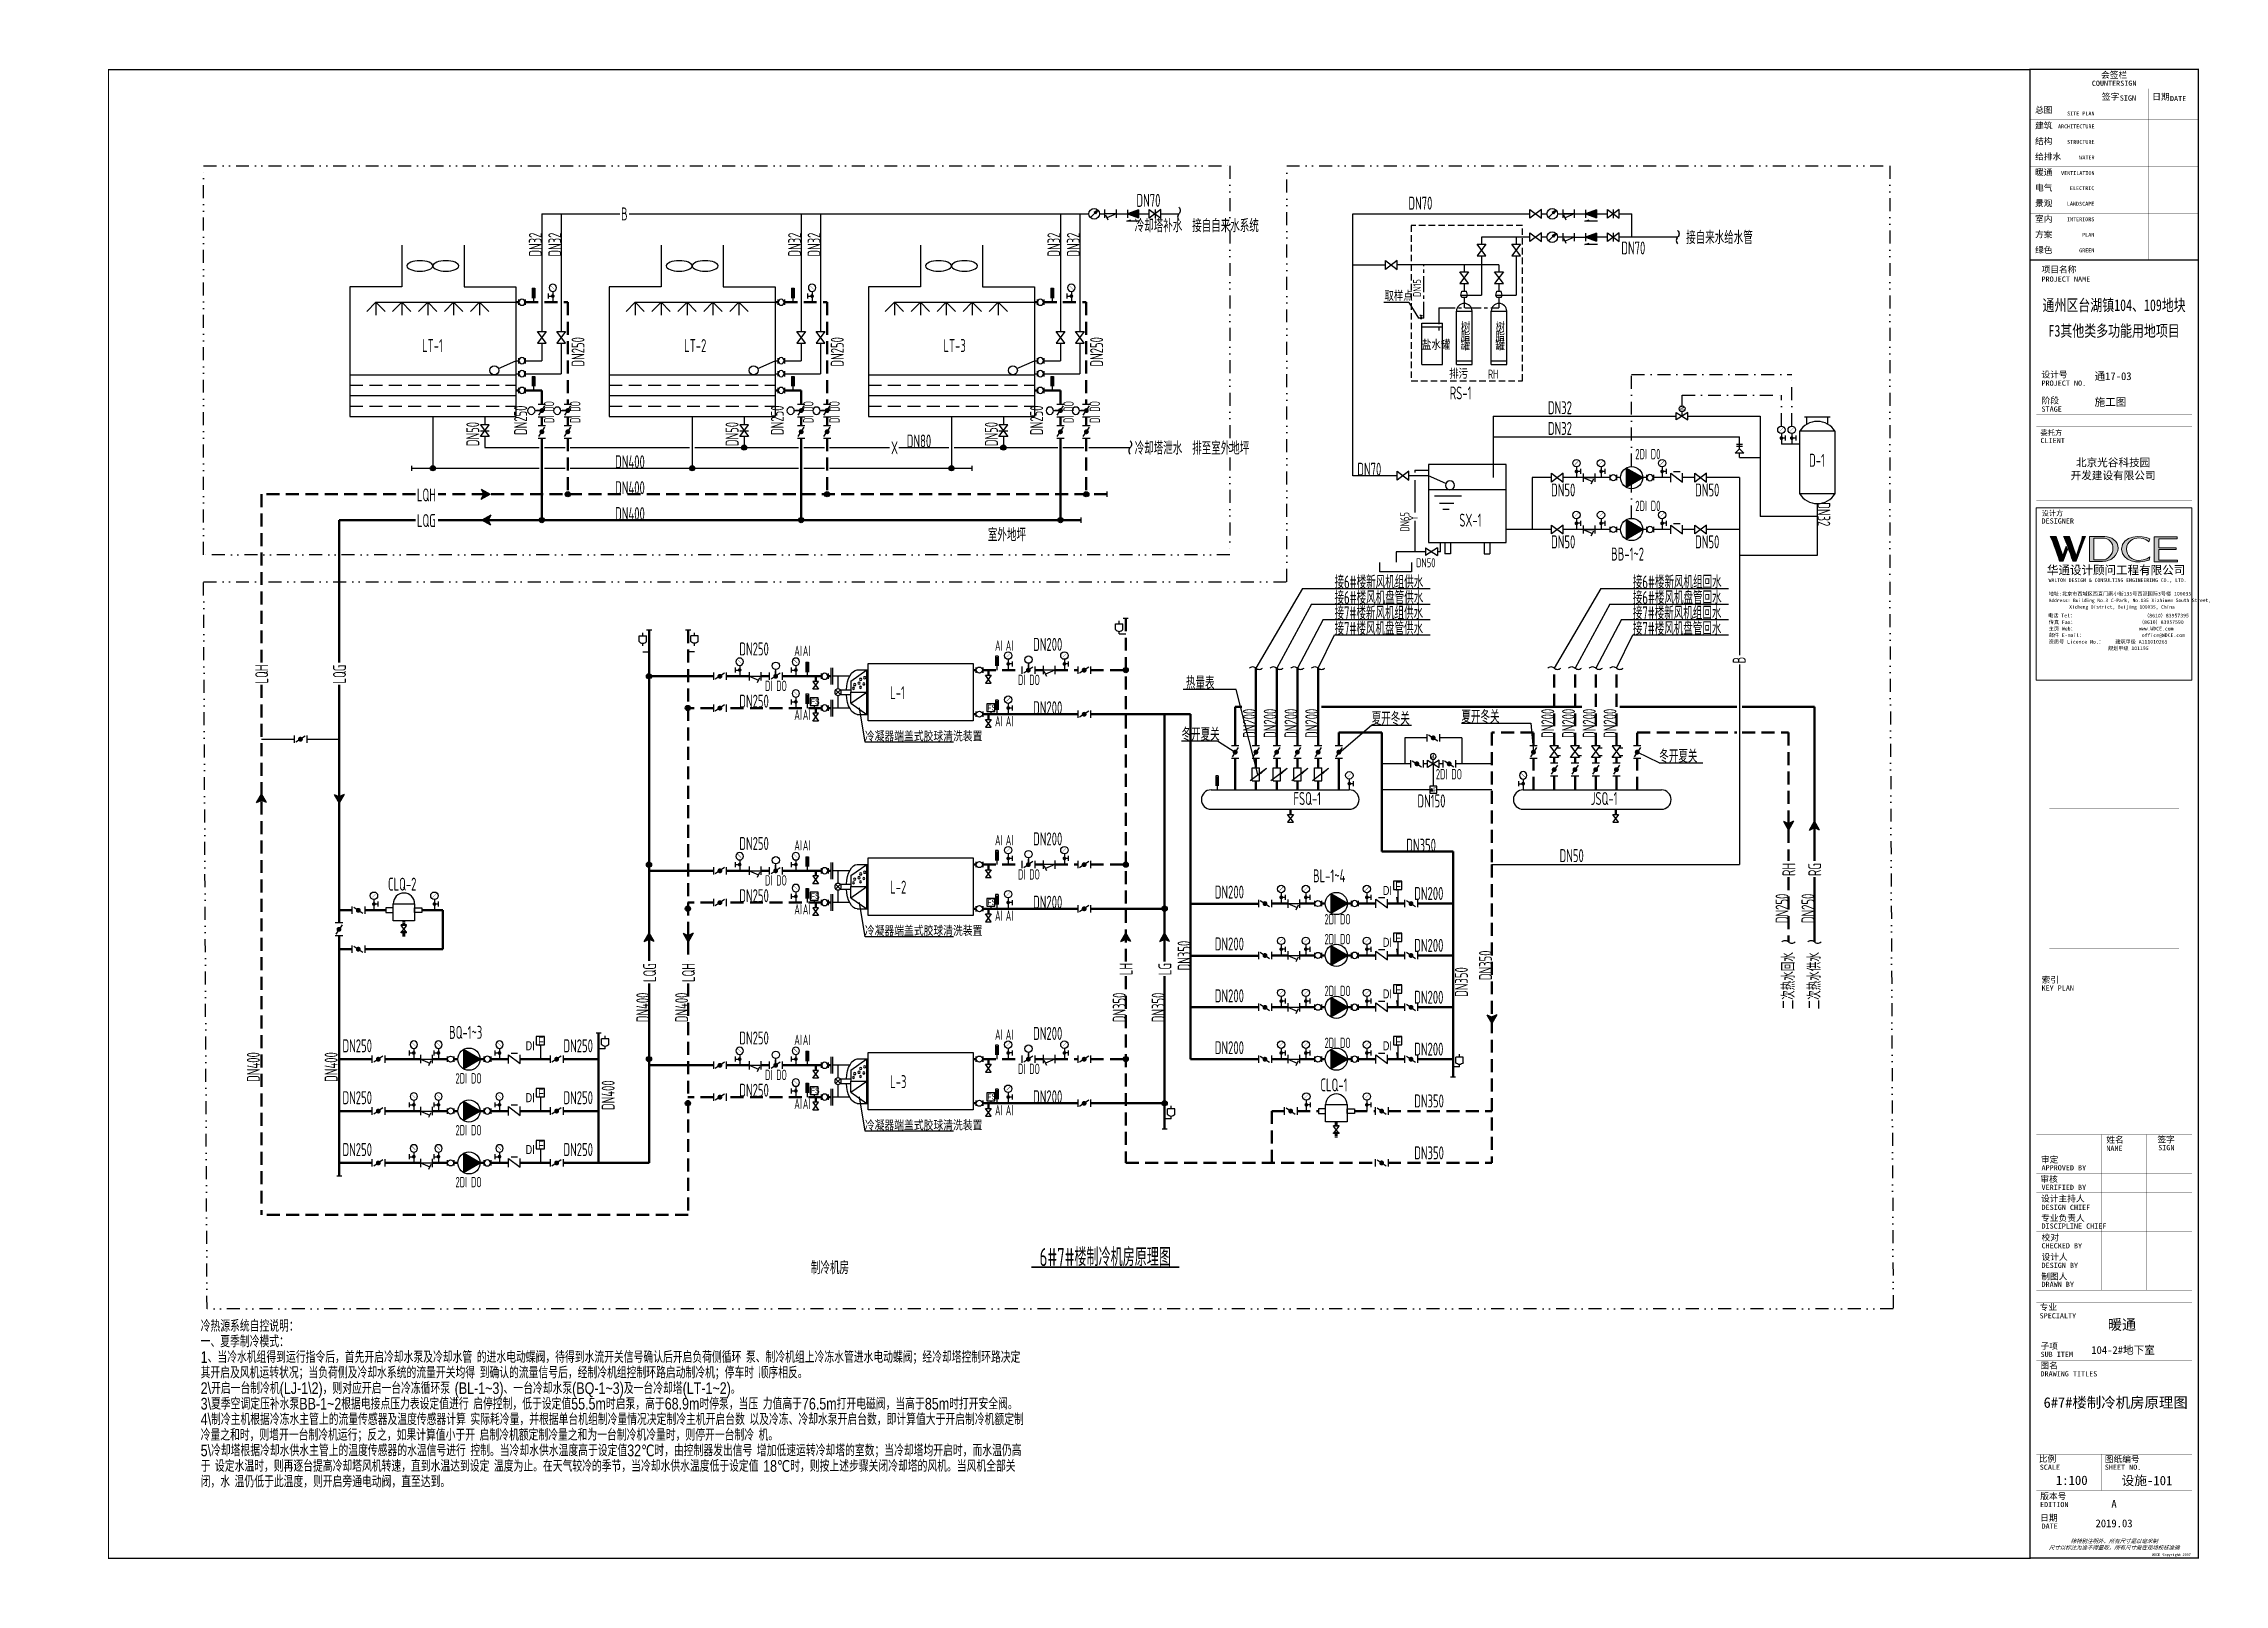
# Model space of a CAD drawing. Extents: x -253824 to 107923, y -224968 to 180578.
# Drawn here: x -163794 to -79689, y 57773 to 117178 of the extents above; entities that cross this region are included whole.
import ezdxf
from ezdxf.enums import TextEntityAlignment as Align

# ---------------------------------------------------------------- set-up
doc = ezdxf.new("R2010")
doc.units = 0
doc.header["$LTSCALE"] = 1000
doc.header["$MEASUREMENT"] = 0
for name, pattern in [('CENTER', [2, 1.25, -0.25, 0.25, -0.25]), ('DASH', [0.35, 0.25, -0.1]), ('DASHDOT', [1, 0.5, -0.25, 0, -0.25]), ('DASHED', [0.75, 0.5, -0.25]), ('DASHED2', [0.375, 0.25, -0.125]), ('DIVIDE', [1.25, 0.5, -0.25, 0, -0.25, 0, -0.25])]:
    doc.linetypes.add(name, pattern=pattern)
doc.layers.get('0').update_dxf_attribs({"linetype": 'CONTINUOUS'})
doc.layers.get('Defpoints').update_dxf_attribs({"linetype": 'CONTINUOUS'})
for name, color, linetype in [('$0$PUB_TEXT', 7, 'CONTINUOUS'), ('ACS_COM', 7, 'CONTINUOUS'), ('ACS_COM_BZ', 3, 'CONTINUOUS'), ('ACS_JFG_FM', 3, 'CONTINUOUS'), ('ACS_KT_FM', 3, 'CONTINUOUS'), ('ACS_KT_FM_E', 3, 'CONTINUOUS'), ('ACS_PFG_FM_F', 7, 'CONTINUOUS'), ('DET2', 2, 'CONTINUOUS'), ('HCTCS', 1, 'CONTINUOUS'), ('TEXT', 7, 'CONTINUOUS'), ('字', 7, 'CONTINUOUS'), ('建筑图名', 5, 'CONTINUOUS')]:
    doc.layers.add(name, color=color, linetype=linetype)
for name, color, linetype, lineweight in [('AC_CN_TXT', 40, 'CONTINUOUS', 18), ('ACS_KT_BJ', 4, 'CONTINUOUS', 30), ('ACS_KT_LG', 3, 'CONTINUOUS', 50), ('ACS_KT_LH', 2, 'DASHED', 50), ('ACS_KT_QG', 4, 'CONTINUOUS', 50), ('ACS_KT_QH', 4, 'DASHED', 50), ('ACS_KT_RG', 6, 'CONTINUOUS', 50), ('cool-water1', 50, 'DASH', 60)]:
    doc.layers.add(name, color=color, linetype=linetype, lineweight=lineweight)
doc.styles.add('$0$华文细黑', font='STXIHEI.TTF', dxfattribs={"height": 10})
doc.styles.add('HZ1', font='hztxt_e.shx', dxfattribs={"width": 0.7, "bigfont": 'hztxt.shx'})
doc.styles.add('HZF', font='ros.shx', dxfattribs={"width": 0.75, "bigfont": 'jd.shx'})
doc.styles.get("Standard").update_dxf_attribs({"font": 'ros.shx', "width": 0.75, "bigfont": 'jd.shx'})
doc.styles.add('yd-50', font='ros.shx', dxfattribs={"width": 0.8, "bigfont": 'jd.shx'})
doc.styles.add('华文细黑', font='STXIHEI.TTF', dxfattribs={"height": 10})
doc.styles.add('图签信息$0$hwxh', font='STXIHEI.TTF')
doc.styles.add('图签信息$0$华文细黑', font='STXIHEI.TTF', dxfattribs={"height": 10})
doc.styles.add('等高', font='ros1.shx', dxfattribs={"width": 0.7, "bigfont": 'jd.shx'})

msp = doc.modelspace()

# ---------------------------------------------------------------- texts
at = {"layer": '$0$PUB_TEXT', "style": '$0$华文细黑'}
msp.add_text('6#7#楼制冷机房原理图', height=407.75, dxfattribs=at).set_placement((-86661, 64581))
at = {"layer": 'AC_CN_TXT', "insert": (-157737, 67964), "char_height": 450, "width": 31888.16, "attachment_point": 1, "line_spacing_factor": 0.8, "style": 'HZF'}
msp.add_mtext('{\\Fromans,hztxt|c134;\\W0.8;\\C7;冷热源系统自控说明：\\P一、夏季制冷模式：\\H1.3333x; \\H0.75x;\\P\\Fros,jd|c134;1、当冷水机组得到运行指令后，首先开启冷却水泵及冷却水管\\H1.3111x; \\H0.76271x;的进水电动蝶阀，待得到水流开关信号确认后开启负荷侧循环\\H1.3126x; \\H0.76185x;泵、制冷机组上冷冻水管进水电动蝶阀；经冷却塔控制环路决定\\H1.3125x; \\H0.76191x;其开启及风机运转状况；当负荷侧及冷却水系统的流量开关均得\\H1.3125x; \\H0.7619x;到确认的流量信号后，经制冷机组控制环路启动制冷机；停车时\\H1.3125x; \\H0.7619x;顺序相反。\\H1.3125x; \\H0.7619x;\\P2\\\\开启一台制冷机(LJ-1\\\\2)，则对应开启一台冷冻循环泵\\H1.3125x; \\H0.7619x;(BL-1~3)、一台冷却水泵(BQ-1~3)及一台冷却塔(LT-1~2)。\\H1.3125x; \\H0.7619x;\\P3\\\\夏季空调定压补水泵BB-1~2根据电接点压力表设定值进行\\H1.3125x; \\H0.7619x;启停控制，低于设定值55.5m时启泵，高于68.9m时停泵，当压\\H1.3125x; \\H0.7619x;力值高于76.5m打开电磁阀，当高于85m时打开安全阀。\\H1.3125x; \\H0.7619x;\\P4\\\\制冷主机根据冷冻水主管上的流量传感器及温度传感器计算\\H1.3125x; \\H0.7619x;实际耗冷量，并根据单台机组制冷量情况决定制冷主机开启台数\\H1.3125x; \\H0.7619x;以及冷冻、冷却水泵开启台数，即计算值大于开启制冷机额定制\\H1.3125x; \\H0.7619x;冷量之和时，则增开一台制冷机运行；反之，如果计算值小于开\\H1.3125x; \\H0.7619x;启制冷机额定制冷量之和为一台制冷机冷量时，则停开一台制冷\\H1.3125x; \\H0.7619x;机。\\H1.3125x; \\H0.7619x;\\P5\\\\冷却塔根据冷却水供水主管上的温度传感器的水温信号进行\\H1.3125x; \\H0.7619x;控制。当冷却水供水温度高于设定值32℃时，由控制器发出信号\\H1.3125x; \\H0.7619x;增加低速运转冷却塔的室数；当冷却塔均开启时，而水温仍高于\\H1.3125x; \\H0.7619x;设定水温时，则再逐台提高冷却塔风机转速，直到水温达到设定\\H1.3125x; \\H0.7619x;温度为止。在天气较冷的季节，当冷却水供水温度低于设定值\\H1.3125x; \\H0.7619x;18℃时，则按上述步骤关闭冷却塔的风机。当风机全部关闭，水\\H1.3125x; \\H0.7619x;温仍低于此温度，则开启旁通电动阀，直至达到。\\H1.3125x; }', dxfattribs=at)
at = {"layer": 'ACS_COM', "color": 7, "style": '等高', "width": 0.8}
msp.add_text('DN15', height=300, rotation=90, dxfattribs=at).set_placement((-110675, 107409))
at = {"layer": 'ACS_COM', "style": '等高', "width": 0.8}
for s, p in [('取样点', (-112083, 107262)), ('脂', (-109143, 105696)), ('树', (-109134, 106055)), ('脂', (-107803, 105696)), ('树', (-107794, 106055)), ('盐水罐', (-110636, 105374)), ('罐', (-109143, 105346)), ('罐', (-107803, 105346)), ('排污', (-109588, 104259)), ('RH', (-108090, 104260)), ('DN50', (-110861, 96987))]:
    msp.add_text(s, height=350, dxfattribs=at).set_placement(p)
for s, p in [('DN65', (-111121, 98358)), ('Y', (-110793, 98781))]:
    msp.add_text(s, height=350, rotation=90, dxfattribs=at).set_placement(p)
at = {"layer": 'ACS_COM_BZ', "style": '等高', "width": 0.7}
for s, height, rotation, p in [('DN70', 500, 0, (-121648, 110885)), ('DN70', 500, 0, (-111160, 110778)), ('B', 500, 0, (-141525, 110362)), ('冷却塔补水  接自自来水系统', 500, 0, (-121716, 109908)), ('DN32', 500, 90, (-144580, 108965)), ('DN32', 500, 90, (-143830, 108965)), ('DN32', 500, 90, (-134580, 108965)), ('DN32', 500, 90, (-133830, 108965)), ('DN32', 500, 90, (-124580, 108965)), ('DN32', 500, 90, (-123830, 108965)), ('DN70', 500, 0, (-102949, 109049)), ('接自来水给水管', 500, 360, (-100448, 109449)), ('LT-1', 500, 0, (-149199, 105286)), ('DN250', 500, 90, (-142934, 104725)), ('LT-2', 500, 0, (-139090, 105286)), ('DN250', 500, 90, (-132934, 104725)), ('LT-3', 500, 0, (-129090, 105286)), ('DN250', 500, 90, (-122934, 104725)), ('RS-1', 500, 0, (-109561, 103459)), ('DN250', 500, 90, (-145147, 102087)), ('DI DO', 400, 90, (-144101, 102550)), ('DI DO', 400, 90, (-143092, 102550)), ('DN250', 500, 90, (-135247, 102087)), ('DI DO', 400, 90, (-134101, 102550)), ('DI DO', 400, 90, (-133092, 102550)), ('DN250', 500, 90, (-125247, 102087)), ('DI DO', 400, 90, (-124062, 102550)), ('DI DO', 400, 90, (-123053, 102550)), ('DN32', 500, 360, (-105779, 102891)), ('DN50', 500, 90, (-146992, 101657)), ('DN50', 500, 90, (-136992, 101657)), ('X', 500, 0, (-131111, 101346)), ('DN80', 500, 0, (-130505, 101606)), ('DN50', 500, 90, (-126992, 101657)), ('冷却塔泄水  排至室外地坪', 500, 0, (-121716, 101329)), ('DN32', 500, 360, (-105779, 102091)), ('DN400', 500, 0, (-141753, 100806)), ('DN70', 500, 360, (-113130, 100519)), ('2DI D0', 400, 360, (-102407, 101154)), ('D-1', 500, 0, (-95704, 100864)), ('DN400', 500, 0, (-141753, 99806)), ('DN50', 500, 360, (-105656, 99718)), ('DN50', 500, 360, (-100101, 99718)), ('LQH', 500, 0, (-149397, 99528)), ('DN400', 500, 0, (-141753, 98806)), ('2DI D0', 400, 360, (-102407, 99154)), ('DN32', 500, 270, (-95388, 99495)), ('LQG', 500, 0, (-149397, 98540)), ('室外地坪', 500, 0, (-127378, 97989)), ('SX-1', 500, 0, (-109195, 98555)), ('DN50', 500, 360, (-105656, 97718)), ('BB-1~2', 500, 0, (-103339, 97249)), ('DN50', 500, 360, (-100101, 97718)), ('接6#楼新风机组供水', 500, 0, (-114007, 96170)), ('接6#楼新风机组回水', 500, 0, (-102502, 96170)), ('接6#楼风机盘管供水', 500, 0, (-114007, 95570)), ('接6#楼风机盘管回水', 500, 0, (-102502, 95570)), ('接7#楼新风机组供水', 500, 0, (-114007, 94980)), ('接7#楼新风机组回水', 500, 0, (-102502, 94980)), ('DN200', 500, 0, (-125632, 93765)), ('接7#楼风机盘管供水', 500, 0, (-114007, 94380)), ('接7#楼风机盘管回水', 500, 0, (-102502, 94380)), ('DN250', 500, 0, (-136963, 93589)), ('AI', 400, 360, (-134842, 93568)), ('AI', 400, 360, (-134515, 93568)), ('AI', 400, 360, (-127102, 93769)), ('AI', 400, 360, (-126688, 93769)), ('B', 500, 90, (-98150, 93282)), ('LQH', 500, 90, (-155133, 92505)), ('LQG', 500, 90, (-152133, 92505)), ('DI DO', 400, 360, (-135975, 92217)), ('DI DO', 400, 360, (-126217, 92447)), ('热量表', 500, 0, (-119739, 92276)), ('DN250', 500, 0, (-136963, 91575)), ('L-1', 500, 0, (-131144, 91906)), ('DN200', 500, 0, (-125632, 91324)), ('AI', 400, 360, (-134842, 91102)), ('AI', 400, 360, (-134515, 91102)), ('AI', 400, 360, (-127102, 90857)), ('AI', 400, 360, (-126688, 90857)), ('冬开夏关', 500, 0, (-119907, 90295)), ('DN200', 500, 90, (-117038, 90409)), ('DN200', 500, 90, (-116238, 90409)), ('DN200', 500, 90, (-115438, 90409)), ('DN200', 500, 90, (-114638, 90409)), ('夏开冬关', 500, 0, (-112574, 90904)), ('夏开冬关', 500, 0, (-109115, 90977)), ('DN200', 500, 90, (-105533, 90409)), ('DN200', 500, 90, (-104733, 90409)), ('DN200', 500, 90, (-103933, 90409)), ('DN200', 500, 90, (-103133, 90409)), ('冬开夏关', 500, 0, (-101481, 89451)), ('2DI DO', 400, 360, (-110100, 88811)), ('FSQ-1', 500, 0, (-115591, 87823)), ('JSQ-1', 500, 360, (-104125, 87823)), ('DN150', 500, 0, (-110813, 87729)), ('AI', 400, 360, (-127102, 86269)), ('AI', 400, 360, (-126688, 86269)), ('DN200', 500, 0, (-125632, 86265)), ('DN250', 500, 0, (-136963, 86089)), ('AI', 400, 360, (-134842, 86068)), ('AI', 400, 360, (-134515, 86068)), ('DN350', 500, 0, (-111240, 86024)), ('DN50', 500, 0, (-105330, 85620)), ('CLQ-2', 500, 360, (-150512, 84522)), ('DI DO', 400, 360, (-135975, 84717)), ('DI DO', 400, 360, (-126217, 84947)), ('BL-1~4', 500, 360, (-114837, 84842)), ('RH', 500, 90, (-96236, 85085)), ('RG', 500, 90, (-95238, 85085)), ('DN250', 500, 0, (-136963, 84075)), ('L-2', 500, 0, (-131144, 84406)), ('DN200', 500, 0, (-125632, 83824)), ('DN200', 500, 360, (-118626, 84216)), ('DN200', 500, 360, (-110934, 84161)), ('DN250', 500, 90, (-96498, 83267)), ('DN250', 500, 90, (-95498, 83267)), ('AI', 400, 360, (-134842, 83602)), ('AI', 400, 360, (-134515, 83602)), ('AI', 400, 360, (-127102, 83357)), ('AI', 400, 360, (-126688, 83357)), ('2DI DO', 400, 360, (-114393, 83219)), ('DN350', 500, 90, (-119559, 81444)), ('DN200', 500, 360, (-118626, 82216)), ('2DI DO', 400, 360, (-114393, 82453)), ('DN200', 500, 360, (-110934, 82161)), ('LQG', 500, 90, (-140171, 80996)), ('LQH', 500, 90, (-138677, 80996)), ('LH', 500, 90, (-121797, 81262)), ('LG', 500, 90, (-120297, 81262)), ('DN350', 500, 90, (-107937, 81069)), ('二次热水回水', 500, 90, (-96256, 79944)), ('二次热水供水', 500, 90, (-95256, 79944)), ('2DI DO', 400, 360, (-114393, 80453)), ('DN350', 500, 90, (-108865, 80425)), ('DN400', 500, 90, (-140437, 79444)), ('DN400', 500, 90, (-138937, 79444)), ('DN350', 500, 90, (-122059, 79444)), ('DN350', 500, 90, (-120559, 79444)), ('DN200', 500, 360, (-118626, 80216)), ('DN200', 500, 360, (-110934, 80161)), ('BQ-1~3', 500, 0, (-148156, 78807)), ('DN250', 500, 0, (-136963, 78589)), ('AI', 400, 360, (-127102, 78769)), ('AI', 400, 360, (-126688, 78769)), ('DN200', 500, 0, (-125632, 78765)), ('DN400', 500, 90, (-155455, 77147)), ('DN400', 500, 90, (-152455, 77147)), ('DN250', 500, 0, (-152268, 78288)), ('DN250', 500, 0, (-143746, 78288)), ('AI', 400, 360, (-134842, 78568)), ('AI', 400, 360, (-134515, 78568)), ('DN200', 500, 360, (-118626, 78216)), ('2DI DO', 400, 360, (-114393, 78453)), ('DN200', 500, 360, (-110934, 78161)), ('2DI DO', 400, 360, (-147909, 77084)), ('DI DO', 400, 360, (-135975, 77217)), ('L-3', 500, 0, (-131144, 76906)), ('DI DO', 400, 360, (-126217, 77447)), ('DN250', 500, 0, (-152268, 76288)), ('DN250', 500, 0, (-143746, 76288)), ('DN400', 500, 90, (-141770, 76061)), ('DN250', 500, 0, (-136963, 76575)), ('DN200', 500, 0, (-125632, 76324)), ('CLQ-1', 500, 360, (-114552, 76780)), ('DN350', 500, 360, (-110934, 76161)), ('AI', 400, 360, (-134842, 76102)), ('AI', 400, 360, (-134515, 76102)), ('AI', 400, 360, (-127102, 75857)), ('AI', 400, 360, (-126688, 75857)), ('2DI DO', 400, 360, (-147909, 75084)), ('DN250', 500, 0, (-152268, 74288)), ('DN250', 500, 0, (-143746, 74288)), ('DN350', 500, 360, (-110934, 74161)), ('2DI DO', 400, 360, (-147909, 73084)), ('制冷机房', 500, 0, (-134203, 69731))]:
    msp.add_text(s, height=height, rotation=rotation, dxfattribs=at).set_placement(p)
msp.add_text('6#7#楼制冷机房原理图', height=700, dxfattribs=at).set_placement((-122850, 70428), align=Align.MIDDLE)
at = {"layer": 'HCTCS', "style": 'HZ1', "width": 0.8}
for p in [(-132123, 90280), (-132123, 82780), (-132123, 75280)]:
    msp.add_text('冷凝器端盖式胶球清洗装置', height=350, rotation=360, dxfattribs=at).set_placement(p)
at = {"layer": 'TEXT', "color": 40, "style": 'yd-50', "width": 0.75}
for s, p in [('DI ', (-112145, 84353)), ('F', (-111662, 84523)), ('DI ', (-112145, 82353)), ('F', (-111662, 82523)), ('F', (-111662, 80535)), ('DI ', (-112145, 80365)), ('DI ', (-145206, 78365)), ('F', (-144722, 78535)), ('DI ', (-112145, 78365)), ('F', (-111662, 78535)), ('DI ', (-145206, 76365)), ('F', (-144722, 76535)), ('F', (-144722, 74535)), ('DI ', (-145206, 74365))]:
    msp.add_text(s, height=350, dxfattribs=at).set_placement(p)
at = {"layer": '字', "style": '华文细黑'}
for s, height, p in [('104-2#地下室', 300, (-84823, 66657)), ('1:100', 360, (-86187, 61606)), ('设施-101', 360, (-83656, 61598))]:
    msp.add_text(s, height=height, dxfattribs=at).set_placement(p)
at = {"layer": '建筑图名', "style": '华文细黑'}
msp.add_text('暖通', height=400, dxfattribs=at).set_placement((-84185, 67590))

# ---------------------------------------------------------------- blocks, each defined once
blk = doc.blocks.new('图框-A1')
for points, const_width in [([(0, 0), (841, 0), (841, 594), (0, 594)], 0.05), ([(766, 584), (25, 584), (25, 10), (766, 10)], 0.5)]:
    blk.add_lwpolyline(points, close=True, dxfattribs=dict(const_width=const_width))
at = {"const_width": 0.05}
for points in [[(420.5, 594), (420.5, 592)], [(0, 297), (2, 297)], [(841, 297), (839, 297)], [(420.5, 0), (420.5, 2)]]:
    blk.add_lwpolyline(points, dxfattribs=at)
blk = doc.blocks.new('图签信息$0$WDCE Copyright200X')
at = {"const_width": 0.016}
blk.add_lwpolyline([(-10.6, 1.26, 1), (-11.4, 1.26, 1)], format="xyb", close=True, dxfattribs=at)
at = {"style": '图签信息$0$华文细黑'}
for s, p in [('WDCE ', (-11.46, 0.5)), ('     Copyright ', (-3.51, 0.5))]:
    blk.add_text(s, height=1, dxfattribs=at).set_placement(p, align=Align.BOTTOM_RIGHT)
blk.add_text('c', height=0.6, dxfattribs=at).set_placement((-11.04, 1.35), align=Align.MIDDLE_CENTER)
blk.add_attdef('200X', text='', height=1, dxfattribs=at).set_placement((-0.45, 0.5), align=Align.BOTTOM_RIGHT)
blk = doc.blocks.new('图签信息$0$logo2')
h = blk.add_hatch(color=7)
h.paths.add_polyline_path([(19.02, -7.36), (15.84, -7.36), (15.84, -3.97), (18.97, -3.97), (18.97, -4.24), (16.46, -4.24), (16.46, -5.45), (18.81, -5.45), (18.81, -5.69), (16.47, -5.69), (16.47, -7.12), (19.02, -7.12)])
edge = h.paths.add_edge_path()
edge.add_spline(control_points=[(15.26, -4.21), (15.26, -4.21), (15.13, -4.65), (15.13, -4.65), (15.13, -4.65), (14.62, -4.1), (13.73, -4.1), (13.04, -4.1), (12.07, -4.54), (12.08, -5.62), (12.08, -6.49), (12.77, -7.16), (13.73, -7.17), (14.66, -7.17), (15.23, -6.68), (15.23, -6.68), (15.23, -6.68), (15.16, -7.11), (15.16, -7.11), (13.63, -7.7), (11.42, -7.29), (11.41, -5.64), (11.4, -3.72), (14.16, -3.66), (15.26, -4.21)], knot_values=[0, 0, 0, 0, 1, 1, 1, 2, 2, 2, 3, 3, 3, 4, 4, 4, 5, 5, 5, 6, 6, 6, 7, 7, 7, 8, 8, 8, 8], degree=3, periodic=0)
edge = h.paths.add_edge_path(flags=16)
edge.add_spline(control_points=[(10.23, -5.57), (10.23, -5.16), (10.12, -4.83), (9.9, -4.58), (9.63, -4.27), (9.23, -4.12), (8.69, -4.12), (8.69, -4.12), (7.64, -4.12), (7.64, -4.12), (7.64, -4.12), (7.64, -7.1), (7.64, -7.1), (7.64, -7.1), (8.66, -7.1), (8.66, -7.1), (9.13, -7.1), (9.52, -6.93), (9.82, -6.6), (10.09, -6.31), (10.23, -5.96), (10.23, -5.57)], knot_values=[0, 0, 0, 0, 1, 1, 1, 2, 2, 2, 3, 3, 3, 4, 4, 4, 5, 5, 5, 6, 6, 6, 7, 7, 7, 7], degree=3, periodic=0)
edge = h.paths.add_edge_path()
edge.add_spline(control_points=[(10.92, -5.51), (10.92, -5.96), (10.72, -6.37), (10.34, -6.72), (9.92, -7.1), (9.41, -7.29), (8.82, -7.29), (8.82, -7.29), (7.03, -7.29), (7.03, -7.29), (7.03, -7.29), (7.03, -3.92), (7.03, -3.92), (7.03, -3.92), (9.1, -3.92), (9.1, -3.92), (9.59, -3.92), (10.01, -4.06), (10.36, -4.34), (10.73, -4.64), (10.92, -5.03), (10.92, -5.51)], knot_values=[0, 0, 0, 0, 1, 1, 1, 2, 2, 2, 3, 3, 3, 4, 4, 4, 5, 5, 5, 6, 6, 6, 7, 7, 7, 7], degree=3, periodic=0)
at = {"lineweight": 0}
blk.add_lwpolyline([(19.02, -7.36), (15.84, -7.36), (15.84, -3.97), (18.97, -3.97), (18.97, -4.24), (16.46, -4.24), (16.46, -5.45), (18.81, -5.45), (18.81, -5.69), (16.47, -5.69), (16.47, -7.12), (19.02, -7.12), (19.02, -7.36)], dxfattribs=at)
for points, knots in [([(10.92, -5.51), (10.92, -5.96), (10.72, -6.37), (10.34, -6.72), (9.92, -7.1), (9.41, -7.29), (8.82, -7.29), (8.82, -7.29), (7.03, -7.29), (7.03, -7.29), (7.03, -7.29), (7.03, -3.92), (7.03, -3.92), (7.03, -3.92), (9.1, -3.92), (9.1, -3.92), (9.59, -3.92), (10.01, -4.06), (10.36, -4.34), (10.73, -4.64), (10.92, -5.03), (10.92, -5.51)], [0, 0, 0, 0, 1, 1, 1, 2, 2, 2, 3, 3, 3, 4, 4, 4, 5, 5, 5, 6, 6, 6, 7, 7, 7, 7]), ([(10.23, -5.57), (10.23, -5.16), (10.12, -4.83), (9.9, -4.58), (9.63, -4.27), (9.23, -4.12), (8.69, -4.12), (8.69, -4.12), (7.64, -4.12), (7.64, -4.12), (7.64, -4.12), (7.64, -7.1), (7.64, -7.1), (7.64, -7.1), (8.66, -7.1), (8.66, -7.1), (9.13, -7.1), (9.52, -6.93), (9.82, -6.6), (10.09, -6.31), (10.23, -5.96), (10.23, -5.57)], [0, 0, 0, 0, 1, 1, 1, 2, 2, 2, 3, 3, 3, 4, 4, 4, 5, 5, 5, 6, 6, 6, 7, 7, 7, 7]), ([(15.26, -4.21), (15.26, -4.21), (15.13, -4.65), (15.13, -4.65), (15.13, -4.65), (14.62, -4.1), (13.73, -4.1), (13.04, -4.1), (12.07, -4.54), (12.08, -5.62), (12.08, -6.49), (12.77, -7.16), (13.73, -7.17), (14.66, -7.17), (15.23, -6.68), (15.23, -6.68), (15.23, -6.68), (15.16, -7.11), (15.16, -7.11), (13.63, -7.7), (11.42, -7.29), (11.41, -5.64), (11.4, -3.72), (14.16, -3.66), (15.26, -4.21)], [0, 0, 0, 0, 1, 1, 1, 2, 2, 2, 3, 3, 3, 4, 4, 4, 5, 5, 5, 6, 6, 6, 7, 7, 7, 8, 8, 8, 8])]:
    blk.add_open_spline(points, degree=3, knots=knots, dxfattribs=at)
blk = doc.blocks.new('图签信息$0$logo1')
h = blk.add_hatch(color=8)
edge = h.paths.add_edge_path()
edge.add_spline(control_points=[(3.86, -5.21), (3.63, -5.88), (3.39, -6.56), (3.39, -6.56), (3.39, -6.56), (2.5, -3.91), (2.5, -3.91), (2.5, -3.91), (1.8, -3.91), (1.69, -3.91), (2.02, -4.39), (2.95, -7.27), (2.95, -7.27), (2.95, -7.27), (3.44, -7.27), (3.44, -7.27), (3.44, -7.27), (4.03, -5.66), (4.03, -5.66), (4.03, -5.66), (3.86, -5.21), (3.86, -5.21)], knot_values=[0, 0, 0, 0, 1, 1, 1, 2, 2, 2, 3, 3, 3, 4, 4, 4, 5, 5, 5, 6, 6, 6, 7, 7, 7, 7], degree=3, periodic=0)
h = blk.add_hatch(color=7)
edge = h.paths.add_edge_path()
edge.add_spline(control_points=[(6.04, -3.91), (6.09, -4.1), (5.2, -6.56), (5.2, -6.56), (5.2, -6.56), (4.3, -3.91), (4.3, -3.91), (4.3, -3.91), (3.6, -3.91), (3.49, -3.91), (3.82, -4.39), (4.75, -7.27), (4.75, -7.27), (4.75, -7.27), (5.24, -7.27), (5.24, -7.27), (5.24, -7.27), (6.33, -4.3), (6.33, -4.3), (6.33, -4.3), (6.48, -3.91), (6.48, -3.91), (6.48, -3.91), (6.21, -3.91), (6.04, -3.91)], knot_values=[0, 0, 0, 0, 1, 1, 1, 2, 2, 2, 3, 3, 3, 4, 4, 4, 5, 5, 5, 6, 6, 6, 7, 7, 7, 8, 8, 8, 8], degree=3, periodic=0)
at = {"color": 8, "lineweight": 0}
blk.add_open_spline([(3.86, -5.21), (3.63, -5.88), (3.39, -6.56), (3.39, -6.56), (3.39, -6.56), (2.5, -3.91), (2.5, -3.91), (2.5, -3.91), (1.8, -3.91), (1.69, -3.91), (2.02, -4.39), (2.95, -7.27), (2.95, -7.27), (2.95, -7.27), (3.44, -7.27), (3.44, -7.27), (3.44, -7.27), (4.03, -5.66), (4.03, -5.66), (4.03, -5.66), (3.86, -5.21), (3.86, -5.21)], degree=3, knots=[0, 0, 0, 0, 1, 1, 1, 2, 2, 2, 3, 3, 3, 4, 4, 4, 5, 5, 5, 6, 6, 6, 7, 7, 7, 7], dxfattribs=at)
at = {"lineweight": 0}
blk.add_open_spline([(6.04, -3.91), (6.09, -4.1), (5.2, -6.56), (5.2, -6.56), (5.2, -6.56), (4.3, -3.91), (4.3, -3.91), (4.3, -3.91), (3.6, -3.91), (3.49, -3.91), (3.82, -4.39), (4.75, -7.27), (4.75, -7.27), (4.75, -7.27), (5.24, -7.27), (5.24, -7.27), (5.24, -7.27), (6.33, -4.3), (6.33, -4.3), (6.33, -4.3), (6.48, -3.91), (6.48, -3.91), (6.48, -3.91), (6.21, -3.91), (6.04, -3.91)], degree=3, knots=[0, 0, 0, 0, 1, 1, 1, 2, 2, 2, 3, 3, 3, 4, 4, 4, 5, 5, 5, 6, 6, 6, 7, 7, 7, 8, 8, 8, 8], dxfattribs=at)
blk.add_blockref('图签信息$0$logo2', (0, 0))
blk = doc.blocks.new('图签信息$0$时间-logo')
at = {"layer": 'Defpoints', "lineweight": 0}
blk.add_lwpolyline([(0, -23.46), (-21.17, -23.46), (-21.17, 0), (0, 0), (0, -23.46)], dxfattribs=at)
blk.add_blockref('图签信息$0$logo1', (-20.97, 0))
at = {"style": '图签信息$0$hwxh'}
for s, height, p in [('华通设计顾问工程有限公司 ', 1.15, (-19.73, -9.05)), ('WALTON DESIGN & CONSULTING ENGINEERING CO., LTD.', 0.5, (-19.5, -10.1)), ('地址:北京市西城区西直门南小街135号西派国际3号楼 100035', 0.5, (-19.48, -11.94)), ('电话 Tel：                        （8610）83957395 ', 0.5, (-19.56, -14.91)), ('Address: Building No.3 C-Park, No.135 Xizhimen South Street, ', 0.47, (-19.48, -12.83)), ('Xicheng District, Beijing 100035, China ', 0.47, (-16.69, -13.72)), ('传真 Fax：                      （8610）83957590 ', 0.5, (-19.48, -15.8)), ('主页 Web：                      www.WDCE.com ', 0.5, (-19.48, -16.69)), ('邮件 E-mail：                    office@WDCE.com ', 0.5, (-19.48, -17.58)), ('资质号 Licence No.：    建筑甲级 A111010265 ', 0.5, (-19.48, -18.47)), ('   规划甲级 101195', 0.5, (-12.6, -19.36))]:
    blk.add_text(s, height=height, dxfattribs=at).set_placement(p)
blk = doc.blocks.new('图签信息')
at = {"const_width": 0.5}
for points in [[(-65, 574), (-65, 500.5), (0, 500.5), (0, 574)], [(-65, 0), (0, 0), (0, 500.5), (-65, 500.5)]]:
    blk.add_lwpolyline(points, close=True, dxfattribs=at)
at = {"const_width": 0.05}
for points in [[(-65, 566.5), (0, 566.5)], [(-39.14, 566.5), (-39.14, 500.5)], [(-19.1, 566.5), (-19.1, 500.5)], [(-65, 560.5), (0, 560.5)], [(-65, 554.5), (0, 554.5)], [(-65, 548.5), (0, 548.5)], [(-65, 542.5), (0, 542.5)], [(-65, 536.5), (0, 536.5)], [(-65, 530.5), (0, 530.5)], [(-65, 524.5), (0, 524.5)], [(-65, 518.5), (0, 518.5)], [(-65, 512.5), (0, 512.5)], [(-65, 512.5), (0, 512.5)], [(-65, 506.5), (0, 506.5)], [(-65, 500.5), (0, 500.5)], [(-62.5, 450.87), (-2.5, 450.87)], [(-62.5, 440.87), (-2.5, 440.87)], [(-2.5, 407.85), (-2.5, 436.12), (-62.5, 436.12), (-62.5, 407.85)], [(-62.5, 407.85), (-2.5, 407.85)], [(-62.5, 404.92), (-62.5, 227.83)], [(-62.5, 404.92), (-2.5, 404.92)], [(-62.5, 227.83), (-2.5, 227.83), (-2.5, 404.92)], [(-57.5, 338.36), (-7.5, 338.36)], [(-57.5, 288.83), (-7.5, 288.83)], [(-62.5, 227.83), (-2.5, 227.83)], [(-57.5, 234.85), (-7.5, 234.85)], [(-62.5, 217.74), (-2.5, 217.74)], [(-62.5, 103.26), (-2.5, 103.26), (-2.5, 163.26), (-62.5, 163.26), (-62.5, 103.26)], [(-37.5, 163.26), (-37.5, 103.26)], [(-20, 163.26), (-20, 103.26)], [(-62.5, 155.76), (-2.5, 155.76)], [(-62.5, 148.26), (-2.5, 148.26)], [(-62.5, 140.76), (-2.5, 140.76)], [(-62.5, 133.26), (-2.5, 133.26)], [(-62.5, 125.76), (-2.5, 125.76)], [(-62.5, 118.26), (-2.5, 118.26)], [(-62.5, 110.76), (-2.5, 110.76)], [(-62.5, 98.5), (-2.5, 98.5), (-2.5, 10), (-62.5, 10), (-62.5, 98.5)], [(-62.5, 83.5), (-2.5, 83.5)], [(-62.5, 76), (-2.5, 76)], [(-62.5, 40), (-2.5, 40)], [(-37.5, 40), (-37.5, 26)], [(-62.5, 26), (-2.5, 26)], [(-62.5, 18), (-2.5, 18)]]:
    blk.add_lwpolyline(points, dxfattribs=at)
at = {"ltscale": 0.001, "xscale": 2.834689937531525, "yscale": 2.834689937531525, "zscale": 2.834689937531525}
blk.add_blockref('图签信息$0$时间-logo', (-2.5, 404.92), dxfattribs=at)
blk.add_blockref('图签信息$0$WDCE Copyright200X', (-2.5, 0)).add_auto_attribs({'200X': '2007'})
at = {"style": '图签信息$0$华文细黑'}
for s, height, p in [('会签栏', 2.4, (-32.5, 573)), ('COUNTERSIGN', 2, (-32.5, 569.6))]:
    blk.add_text(s, height=height, dxfattribs=at).set_placement(p, align=Align.TOP_CENTER)
for s, height, p in [('签字', 2.4, (-37.22, 564.63)), ('SIGN', 2, (-30.32, 563.88)), ('日期', 2.4, (-17.79, 564.58)), ('DATE', 2, (-10.96, 563.7)), ('总图', 2.4, (-63, 559.5)), ('结构', 2.4, (-63, 547.5)), ('建筑', 2.4, (-63, 553.5)), ('给排水', 2.4, (-63, 541.5)), ('暖通', 2.4, (-63, 535.5)), ('景观', 2.4, (-63, 523.5)), ('电气', 2.4, (-63, 529.5)), ('室内', 2.4, (-63, 517.5)), ('绿色', 2.4, (-63, 505.5)), ('方案', 2.4, (-63, 511.5)), ('项目名称', 2.4, (-60.5, 498)), ('PROJECT NAME', 2, (-60.5, 494.08)), ('设计号', 2.4, (-60.54, 457.48)), ('PROJECT NO.', 2, (-60.5, 453.97)), ('阶段', 2.4, (-60.5, 447.47)), ('STAGE', 2, (-60.5, 443.97)), ('委托方', 2, (-60.9, 434.86)), ('CLIENT', 2, (-60.9, 431.86)), ('设计方', 2, (-60.5, 403.83)), ('DESIGNER', 2, (-60.5, 400.83)), ('KEY PLAN', 2, (-60.5, 220.74)), ('索引', 2.4, (-60.5, 224.14)), ('姓名', 2.4, (-35.5, 162.47)), ('签字', 2.4, (-15.81, 162.57)), ('审定', 2.4, (-60.73, 154.81)), ('APPROVED BY', 2, (-60.5, 151.44)), ('NAME', 2, (-35.5, 158.96)), ('SIGN', 2, (-15.5, 159.2)), ('审核', 2.4, (-60.95, 147.29)), ('VERIFIED BY', 2, (-60.5, 143.91)), ('设计主持人', 2.4, (-60.68, 139.76)), ('DESIGN CHIEF', 2, (-60.5, 136.19)), ('专业负责人', 2.4, (-60.67, 132.26)), ('DISCIPLINE CHIEF', 2, (-60.5, 128.98)), ('校对', 2.4, (-60.5, 124.76)), ('CHECKED BY', 2, (-60.5, 121.37)), ('制图人', 2.4, (-60.61, 109.76)), ('设计人', 2.4, (-60.5, 117.26)), ('DESIGN BY', 2, (-60.5, 113.83)), ('DRAWN BY', 2, (-60.5, 106.5)), ('SPECIALTY', 2, (-61.23, 94.38)), ('专业', 2.4, (-61.23, 97.93)), ('SUB ITEM', 2, (-60.88, 79.5)), ('子项', 2.4, (-60.88, 82.92)), ('图名', 2.4, (-60.91, 75.41)), ('DRAWING TITLES', 2, (-60.91, 72)), ('比例', 2.4, (-61.56, 39.42)), ('SCALE', 2, (-61.19, 36)), ('SHEET NO.', 2, (-36.1, 36)), ('图纸编号', 2.4, (-36.1, 39.32)), ('版本号', 2.4, (-61, 25.03)), ('EDITION', 2, (-61.06, 21.61)), ('日期', 2.4, (-61, 16.68)), ('DATE', 2, (-60.5, 13.26))]:
    blk.add_text(s, height=height, dxfattribs=at).set_placement(p, align=Align.TOP_LEFT)
for s, p in [('SITE PLAN', (-40.06, 557.7)), ('ARCHITECTURE', (-40.06, 552.7)), ('STRUCTURE', (-40.06, 546.7)), ('WATER', (-40.06, 540.7)), ('VENTILATION', (-40.06, 534.7)), ('LANDSCAPE', (-40.14, 522.89)), ('ELECTRIC', (-40.14, 528.89)), ('INTERIORS', (-40.14, 516.89)), ('GREEN', (-40.14, 504.89)), ('PLAN', (-40.14, 510.89))]:
    blk.add_text(s, height=1.5, dxfattribs=at).set_placement(p, align=Align.TOP_RIGHT)
at = {"color": 4, "style": '图签信息$0$华文细黑', "width": 0.75}
for s, p in [('通州区台湖镇104、109地块', (-32.5, 480.78)), ('F3其他类多功能用地项目', (-32.5, 470.91))]:
    blk.add_text(s, height=4.5, dxfattribs=at).set_placement(p, align=Align.CENTER)
at = {"color": 4, "style": '图签信息$0$华文细黑'}
for s, p in [('A', (-32.53, 19.4)), ('2019.03', (-32.53, 11.84))]:
    blk.add_text(s, height=3, dxfattribs=at).set_placement(p, align=Align.CENTER)
at = {"style": '图签信息$0$华文细黑', "oblique": 20}
for s, p in [('尺寸以标注为准不得量取，所有尺寸需在现场校核准确', (-32.5, 4)), ('除特别注明外，所有尺寸是以毫米制', (-32.5, 6.5))]:
    blk.add_text(s, height=1.5, dxfattribs=at).set_placement(p, align=Align.MIDDLE_CENTER)
at = {"color": 4, "ltscale": 0.001, "char_height": 3, "width": 58.4895, "style": '图签信息$0$华文细黑'}
for s, insert, attachment_point in [('通17-03', (-40.06, 455.51), 4), ('施工图', (-40.06, 445.51), 4), ('北京光谷科技园\\P开发建设有限公司', (-32.9, 419.71), 5)]:
    blk.add_mtext(s, dxfattribs=dict(at, insert=insert, attachment_point=attachment_point))
blk = doc.blocks.new('图签-A1')
at = {"color": 2}
blk.add_blockref('图签信息', (0, 0), dxfattribs=at)
blk = doc.blocks.new('blkfm003')
for p, q in [((-1.5, 1.13), (1.5, -1.13)), ((-1.5, -1.13), (-1.5, 1.13)), ((0.84, 1.47), (-0.81, 1.47)), ((1.5, -1.13), (1.5, 1.13))]:
    blk.add_line(p, q)
blk.add_solid([(0.84, 1.47), (0.43, 1.47), (0.43, 1.51)])
blk = doc.blocks.new('zdfqf')
for p, q in [((-0.94, 1.12), (-0.94, 2.55)), ((-0.94, 2.55), (0.94, 2.55)), ((0, 2.55), (0, 3.3)), ((0, 0), (0, 0.62)), ((0.94, 1.12), (0.94, 2.55))]:
    blk.add_line(p, q)
blk.add_arc((0, 1.74), 1.12, 213.2093, 326.7907)
blk = doc.blocks.new('HDWDJ')
for p, q in [((-0.49, 5.42), (-0.49, 1.62)), ((0.49, 5.42), (-0.49, 5.42)), ((0, 5.02), (0, 0)), ((0.49, 5.42), (0.49, 1.62))]:
    blk.add_line(p, q)
blk = doc.blocks.new('HDSB')
at = {"color": 8}
blk.add_lwpolyline([(2.85, 0), (-1.43, 2.47), (-1.43, -2.47)], close=True, dxfattribs=at)
blk.add_circle((0, 0), 2.85)
blk.add_solid([(-1.43, 2.47), (-1.43, -2.47), (2.85, 0)], dxfattribs=at)
blk = doc.blocks.new('HDYLB')
for p, q in [((1.64, 2.38), (-0.34, 2.38)), ((0, 4.16), (0, 2.22)), ((0, 2.13), (0, 0)), ((1.64, 1.43), (1.64, 3.33))]:
    blk.add_line(p, q)
blk.add_lwpolyline([(-0.6, 5.02, 0.107, 0.107, 0), (-0.09, 5.53, 0.249, 0.107, 0), (0.7, 6.32, 0.107, 0.107, 0)], format="xyseb")
at = {"const_width": 0.713}
blk.add_lwpolyline([(0, 2.03, -1), (0, 2.74, -1)], format="xyb", close=True, dxfattribs=at)
blk.add_circle((0, 5.59), 1.43)
blk = doc.blocks.new('Yxglq')
for p, q in [((0, 1.07), (0, -1.07)), ((0, 0), (2.37, -1.03)), ((0, 0), (2.99, 0)), ((2.99, 1.07), (2.99, -1.07)), ((2.09, -1.61), (2.71, -0.35))]:
    blk.add_line(p, q)
blk = doc.blocks.new('H-rfj')
for p, q in [((-0.66, 0.51), (-0.66, -0.52)), ((0.66, 0.51), (0.66, -0.51))]:
    blk.add_line(p, q)
blk.add_circle((0, 0), 0.587)
blk = doc.blocks.new('HDDF')
for p, q in [((-2.47, 1.45), (-2.47, -1.4)), ((1.78, 1.22), (-1.78, -1.17)), ((2.47, 1.45), (2.47, -1.4))]:
    blk.add_line(p, q)
at = {"const_width": 0.944}
blk.add_lwpolyline([(-0.47, 0, 1), (0.47, 0, 1)], format="xyb", close=True, dxfattribs=at)
blk = doc.blocks.new('jzf')
for p, q in [((-1.5, 1.125), (1.5, -1.125)), ((1.5, 1.125), (-1.5, -1.125)), ((-1.5, -1.125), (-1.5, 1.125)), ((1.5, -1.125), (1.5, 1.125))]:
    blk.add_line(p, q)
blk = doc.blocks.new('箭头01')
at = {"ltscale": 10}
blk.add_hatch(color=7, dxfattribs=at).paths.add_polyline_path([(12, -101), (161, -173), (1, 113), (-159, -173), (-10, -101)])
at = {"color": 7, "ltscale": 10}
for p, q in [((-159, -173), (1, 113)), ((161, -173), (1, 113)), ((-159, -173), (-10, -101)), ((-10, -101), (12, -101)), ((161, -173), (12, -101))]:
    blk.add_line(p, q, dxfattribs=at)
blk = doc.blocks.new('A$C2D6C2F6F')
for p, q in [((0, 0), (469, 304)), ((469, 0), (0, 304)), ((0, 0), (0, 304)), ((469, 0), (469, 304))]:
    blk.add_line(p, q)
blk = doc.blocks.new('HDFQF')
blk.add_line((-6.75, -3.04), (0, 0))
blk.add_circle((-8.33, -3.73), 1.73)
blk = doc.blocks.new('dcf1')
for p, q in [((-1.5, -0.94), (-1.5, 0.94)), ((-1.5, 0.94), (1.5, -0.94)), ((1.5, 0.94), (-1.5, -0.94)), ((0, 0), (0, 1.13)), ((1.5, -0.94), (1.5, 0.94))]:
    blk.add_line(p, q)
blk.add_circle((0, 1.88), 0.75)
at = {"width": 0.8}
blk.add_text('M', height=1.13, rotation=90, dxfattribs=at).set_placement((0.5, 1.52))
blk = doc.blocks.new('aqf1')
for p, q in [((0, 2.25), (-1.125, 1.125)), ((-1.125, 1.125), (1.125, 1.125)), ((-0.75, 3.375), (0.75, 3.375)), ((-0.75, 2.8125), (0.75, 2.8125)), ((0, 2.25), (0, 3.9375)), ((1.125, 1.125), (0, 2.25)), ((0, 0), (0, 1.125))]:
    blk.add_line(p, q)
blk = doc.blocks.new('剖断线')
at = {"color": 3, "flags": 128}
blk.add_lwpolyline([(1, 0, -0.414214), (0, 0, 0.414214), (-1, 0)], format="xyb", dxfattribs=at)
blk = doc.blocks.new('BLKFM002')
for p, q in [((1.5, 1.12), (-1.5, -1.12)), ((-1.5, 1.12), (1.5, -1.12)), ((-1.5, -1.12), (-1.5, 1.12)), ((0, 1.12), (0, -1.12)), ((1.5, -1.12), (1.5, 1.12))]:
    blk.add_line(p, q)
blk = doc.blocks.new('倒流防止器')
blk.add_hatch(color=256).paths.add_polyline_path([(0, 0), (283, -100), (283, 100)])
for p, q in [((0, 100), (0, -100)), ((283, 100), (0, 0)), ((0, 0), (283, -100)), ((283, 100), (283, -100)), ((-16, -186), (89, -156)), ((304, -186), (-16, -186))]:
    blk.add_line(p, q)
blk = doc.blocks.new('ACSSgFj240')
at = {"xscale": 0.00999999999476131, "yscale": 0.00999999999476131, "zscale": 0.00999999999476131}
blk.add_blockref('倒流防止器', (0, 0), dxfattribs=at)
blk = doc.blocks.new('ACSSgFj235')
for p, q in [((-1.2, -1.2), (1.2, 1.2)), ((1.2, 1.2), (0.01, 0.43)), ((0.43, 0.01), (0.01, 0.43)), ((1.2, 1.2), (0.43, 0.01))]:
    blk.add_line(p, q)
blk.add_circle((0, 0), 1.7)
blk = doc.blocks.new('DDZF')
for p, q in [((1.5, 0.94), (-1.5, -0.94)), ((-1.5, 0.94), (1.5, -0.94)), ((-1.5, -0.94), (-1.5, 0.94)), ((0, 0), (0, 1.12)), ((1.5, -0.94), (1.5, 0.94))]:
    blk.add_line(p, q)
blk.add_circle((0, 1.88), 0.75)
at = {"width": 0.8}
blk.add_text('M', height=1.12, dxfattribs=at).set_placement((-0.31, 1.32))
blk = doc.blocks.new('ACSSgFj196')
for p, q in [((-0.68, 1.33), (-0.68, 0)), ((0.68, 1.33), (-0.68, 1.33)), ((-0.68, 0), (0.68, 0)), ((-0.3, 0.9), (-0.56, 0.46)), ((-0.56, 0.46), (-0.05, 0.46)), ((-0.05, 0.46), (-0.3, 0.9)), ((0.68, 0), (0.68, 1.33))]:
    blk.add_line(p, q)
at = {"width": 0.7}
blk.add_text('P', height=1, dxfattribs=at).set_placement((-0.02, 0.14))
blk = doc.blocks.new('HDLLJ')
for p, q in [((-2.47, 1.52), (2.47, 1.52)), ((-2.47, -1.33), (-2.47, 1.52)), ((2.47, -1.33), (2.47, 1.52)), ((-2.47, -1.33), (2.47, -1.33))]:
    blk.add_line(p, q)
blk.add_lwpolyline([(-2.33, -2.12), (2.38, 4.1), (0.16, 1.79), (1.04, 2.33)])
blk = doc.blocks.new('phf')
for p, q in [((-1.5, 1.12), (1.5, -1.12)), ((1.5, 1.12), (-1.5, -1.12)), ((-1.5, -1.12), (-1.5, 1.12)), ((1.5, -1.12), (1.5, 1.12)), ((-1.01, -0.76), (-1.01, -1.64)), ((1.01, -0.76), (1.01, -1.64))]:
    blk.add_line(p, q)
blk = doc.blocks.new('H-PICPNT-103')
for p, q in [((-1.48, 0.87), (-1.48, -0.84)), ((1.07, 0.73), (-1.07, -0.7)), ((0, 1.6), (0, 0.02)), ((0, 0.02), (0, 1.29)), ((1.48, 0.87), (1.48, -0.84))]:
    blk.add_line(p, q)
at = {"const_width": 0.566}
blk.add_lwpolyline([(-0.28, 0, 1), (0.28, 0, 1)], format="xyb", close=True, dxfattribs=at)
blk.add_circle((0.03, 2.45), 0.855)
blk = doc.blocks.new('H-PICPNT-195')
blk.add_line((0, 0.65), (0, 0))
blk.add_lwpolyline([(1.02, 2.65), (-1.02, 2.65), (-1.02, 0.65), (1.02, 0.65)], close=True)
at = {"width": 0.7}
blk.add_text('FS', height=1.502, dxfattribs=at).set_placement((-0.87, 0.92))
blk = doc.blocks.new('WAT043')
for p, q in [((-2, 1.4), (-2, -1.4)), ((-2, 1.4), (-1.6, 1.4)), ((-1.6, 1.4), (-1.6, -1.4)), ((-1.6, 1.2), (1.6, -1.2)), ((1.6, 1.2), (-1.6, -1.2)), ((1.7, 1.4), (1.7, -1.4)), ((1.7, 1.4), (2, 1.4)), ((2, 1.4), (2, -1.4)), ((-2, -1.4), (-1.6, -1.4)), ((1.7, -1.4), (2, -1.4))]:
    blk.add_line(p, q)
blk = doc.blocks.new('A$C7D3B674D')
at = {"layer": 'ACS_JFG_FM', "color": 1}
for p, q in [((0, -800), (0, 800)), ((50, -800), (50, 800)), ((397, 800), (50, 800)), ((1290, 873), (1290, 273)), ((1354, 873), (1354, 273)), ((634, 400), (634, 0)), ((1007, 85), (634, 85)), ((671, 573), (1290, 573)), ((1177, -85), (1007, 85)), ((1177, 85), (1007, -85)), ((1092, 573), (1092, 120)), ((1092, 0), (1092, 0)), ((1092, 0), (1092, 0)), ((634, 0), (50, 0)), ((634, -400), (634, 0)), ((1007, -85), (634, -85)), ((671, -573), (1290, -573)), ((1092, -120), (1092, -573)), ((1290, -273), (1290, -873)), ((1354, -273), (1354, -873)), ((395, -800), (50, -800))]:
    blk.add_line(p, q, dxfattribs=at)
at = {"layer": 'ACS_JFG_FM', "color": 1, "linetype": 'DASH', "ltscale": 1000}
for p, q in [((634, 400), (50, 800)), ((634, -400), (50, 0)), ((634, -400), (50, -800))]:
    blk.add_line(p, q, dxfattribs=at)
at = {"layer": 'ACS_JFG_FM'}
blk.add_line((1092, 0), (1092, 0), dxfattribs=at)
blk.add_line((1092, 0), (1092, 0), dxfattribs=at)
blk.add_line((1092, 0), (1092, 0), dxfattribs=at)
at = {"layer": 'ACS_JFG_FM', "color": 1}
for centre, radius in [((130, 519), 38.1), ((160, 296), 38.1), ((274, 459), 38.1), ((280, 172), 38.1), ((333, 322), 38.1), ((490, 272), 38.1), ((533, 136), 38.1), ((1092, 0), 120)]:
    blk.add_circle(centre, radius, dxfattribs=at)
for start_param, end_param in [(1.677166, 3.141593), (0, 1.464634)]:
    blk.add_ellipse((395, 0), major_axis=(0, -800), ratio=0.493887, start_param=start_param, end_param=end_param, dxfattribs=at)
at = {"layer": 'DET2'}
blk.add_line((50, 800), (50, -800), dxfattribs=at)

# ---------------------------------------------------------------- hatches: boundary and pattern name
at = {"layer": 'ACS_COM'}
h = msp.add_hatch(color=8, dxfattribs=at)
edge = h.paths.add_edge_path()
edge.add_arc((-136780, 101606), 100, 0, 360)
h = msp.add_hatch(color=8, dxfattribs=at)
edge = h.paths.add_edge_path()
edge.add_arc((-126780, 101606), 100, 0, 360)
h = msp.add_hatch(color=8, dxfattribs=at)
edge = h.paths.add_edge_path()
edge.add_arc((-148780, 100806), 100, 0, 360)
h = msp.add_hatch(color=8, dxfattribs=at)
edge = h.paths.add_edge_path()
edge.add_arc((-138780, 100806), 100, 0, 360)
h = msp.add_hatch(color=8, dxfattribs=at)
edge = h.paths.add_edge_path()
edge.add_arc((-128780, 100806), 100, 0, 360)
h = msp.add_hatch(color=8, dxfattribs=at)
edge = h.paths.add_edge_path()
edge.add_arc((-143580, 99806), 100, 0, 360)
h = msp.add_hatch(color=8, dxfattribs=at)
edge = h.paths.add_edge_path()
edge.add_arc((-133580, 99806), 100, 0, 360)
h = msp.add_hatch(color=8, dxfattribs=at)
edge = h.paths.add_edge_path()
edge.add_arc((-123580, 99806), 100, 0, 360)
h = msp.add_hatch(color=8, dxfattribs=at)
edge = h.paths.add_edge_path()
edge.add_arc((-144580, 98806), 100, 0, 360)
h = msp.add_hatch(color=8, dxfattribs=at)
edge = h.paths.add_edge_path()
edge.add_arc((-134580, 98806), 100, 0, 360)
h = msp.add_hatch(color=8, dxfattribs=at)
edge = h.paths.add_edge_path()
edge.add_arc((-124580, 98806), 100, 0, 360)
h = msp.add_hatch(color=8, dxfattribs=at)
edge = h.paths.add_edge_path()
edge.add_arc((-140448, 92787), 100, 0, 360)
h = msp.add_hatch(color=8, dxfattribs=at)
edge = h.paths.add_edge_path()
edge.add_arc((-122060, 93024), 100, 0, 360)
h = msp.add_hatch(color=8, dxfattribs=at)
edge = h.paths.add_edge_path()
edge.add_arc((-138948, 91561), 100, 0, 360)
h = msp.add_hatch(color=8, dxfattribs=at)
edge = h.paths.add_edge_path()
edge.add_arc((-140448, 85524), 100, 0, 360)
h = msp.add_hatch(color=8, dxfattribs=at)
edge = h.paths.add_edge_path()
edge.add_arc((-122060, 85524), 100, 0, 360)
h = msp.add_hatch(color=8, dxfattribs=at)
edge = h.paths.add_edge_path()
edge.add_arc((-138948, 83824), 100, 0, 360)
h = msp.add_hatch(color=8, dxfattribs=at)
edge = h.paths.add_edge_path()
edge.add_arc((-120560, 83824), 100, 0, 360)
h = msp.add_hatch(color=8, dxfattribs=at)
edge = h.paths.add_edge_path()
edge.add_arc((-140448, 78024), 100, 0, 360)
h = msp.add_hatch(color=8, dxfattribs=at)
edge = h.paths.add_edge_path()
edge.add_arc((-122060, 78024), 100, 0, 360)
h = msp.add_hatch(color=8, dxfattribs=at)
edge = h.paths.add_edge_path()
edge.add_arc((-138948, 76324), 100, 0, 360)
h = msp.add_hatch(color=8, dxfattribs=at)
edge = h.paths.add_edge_path()
edge.add_arc((-120560, 76324), 100, 0, 360)
at = {"layer": 'TEXT'}
for points in [[(-111572, 84012), (-111601, 84271), (-111572, 84271)], [(-111572, 82012), (-111601, 82271), (-111572, 82271)], [(-111572, 80024), (-111601, 80283), (-111572, 80283)], [(-111572, 78024), (-111601, 78283), (-111572, 78283)]]:
    msp.add_hatch(color=40, dxfattribs=at).paths.add_polyline_path(points)

# ---------------------------------------------------------------- linework, layer by layer
at = {"color": 40}
for points in [[(-111412, 84880), (-111732, 84880), (-111732, 84560), (-111412, 84560)], [(-111412, 82880), (-111732, 82880), (-111732, 82560), (-111412, 82560)], [(-111412, 80892), (-111732, 80892), (-111732, 80572), (-111412, 80572)], [(-144472, 78892), (-144792, 78892), (-144792, 78572), (-144472, 78572)], [(-111412, 78892), (-111732, 78892), (-111732, 78572), (-111412, 78572)], [(-144472, 76892), (-144792, 76892), (-144792, 76572), (-144472, 76572)], [(-144472, 74892), (-144792, 74892), (-144792, 74572), (-144472, 74572)]]:
    msp.add_lwpolyline(points, close=True, dxfattribs=at)
at = {"layer": 'ACS_COM'}
for p, q in [((-149980, 109406), (-149980, 107806)), ((-147580, 109406), (-147580, 107806)), ((-139980, 109406), (-139980, 107806)), ((-137580, 109406), (-137580, 107806)), ((-129980, 109406), (-129980, 107806)), ((-127580, 109406), (-127580, 107806)), ((-149980, 107806), (-151980, 107806)), ((-151980, 107806), (-151980, 102806)), ((-147580, 107806), (-145580, 107806)), ((-145580, 107806), (-145580, 102806)), ((-139980, 107806), (-141980, 107806)), ((-141980, 107806), (-141980, 102806)), ((-137580, 107806), (-135580, 107806)), ((-135580, 107806), (-135580, 102806)), ((-129980, 107806), (-131980, 107806)), ((-131980, 107806), (-131980, 102806)), ((-127580, 107806), (-125580, 107806)), ((-125580, 107806), (-125580, 102806)), ((-111141, 107203), (-112106, 107203)), ((-109132, 107474), (-109093, 107636)), ((-109132, 107474), (-108879, 107474)), ((-109093, 107394), (-109132, 107474)), ((-109093, 107636), (-108918, 107636)), ((-108918, 107394), (-109093, 107394)), ((-108879, 107474), (-108918, 107636)), ((-108918, 107394), (-108879, 107474)), ((-107791, 107474), (-107752, 107636)), ((-107791, 107474), (-107539, 107474)), ((-107752, 107394), (-107791, 107474)), ((-107752, 107636), (-107578, 107636)), ((-107578, 107394), (-107752, 107394)), ((-107539, 107474), (-107578, 107636)), ((-107578, 107394), (-107539, 107474)), ((-151980, 102806), (-145580, 102806)), ((-141980, 102806), (-135580, 102806)), ((-131980, 102806), (-125580, 102806)), ((-94888, 102780), (-95888, 102780)), ((-95788, 102509), (-95788, 102780)), ((-94988, 102509), (-94988, 102780)), ((-96074, 101730), (-96774, 101730)), ((-110912, 100731), (-110388, 100731)), ((-110912, 100731), (-110912, 100642)), ((-110912, 100341), (-110912, 99103)), ((-107388, 99973), (-110388, 99973)), ((-109105, 99732), (-110153, 99732)), ((-109411, 99442), (-109959, 99442)), ((-110912, 98776), (-110912, 97589)), ((-109588, 99217), (-109830, 99217)), ((-111624, 97589), (-111624, 97182)), ((-110500, 97589), (-111624, 97589)), ((-109915, 97589), (-110031, 97589)), ((-109915, 97589), (-109915, 97945)), ((-109754, 97945), (-109754, 97504)), ((-109536, 97945), (-109536, 97504)), ((-108241, 97945), (-108241, 97504)), ((-108023, 97945), (-108023, 97504)), ((-112262, 96816), (-112262, 97175)), ((-111033, 96816), (-112262, 96816)), ((-111033, 97175), (-111033, 96816)), ((-109536, 97504), (-109754, 97504)), ((-108241, 97504), (-108023, 97504))]:
    msp.add_line(p, q, dxfattribs=at)
at = {"layer": 'ACS_COM', "color": 2, "linetype": 'CENTER', "ltscale": 0.5}
for p, q in [((-108342, 109716), (-108342, 109448)), ((-110567, 106593), (-110567, 108643)), ((-109980, 106993), (-107665, 106993)), ((-109980, 106993), (-109980, 106072)), ((-110567, 106593), (-110774, 106593))]:
    msp.add_line(p, q, dxfattribs=at)
at = {"layer": 'ACS_COM', "color": 8}
for p, q in [((-150980, 107206), (-151333, 106852)), ((-150980, 107206), (-145580, 107206)), ((-150980, 107206), (-150980, 106706)), ((-150980, 107206), (-150626, 106852)), ((-149980, 107206), (-150333, 106852)), ((-149980, 107206), (-149980, 106706)), ((-149980, 107206), (-149626, 106852)), ((-148980, 107206), (-149333, 106852)), ((-148980, 107206), (-148980, 106706)), ((-148980, 107206), (-148626, 106852)), ((-147980, 107206), (-148333, 106852)), ((-147980, 107206), (-147980, 106706)), ((-147980, 107206), (-147626, 106852)), ((-146980, 107206), (-147333, 106852)), ((-146980, 107206), (-146980, 106706)), ((-146980, 107206), (-146626, 106852)), ((-140980, 107206), (-141333, 106852)), ((-140980, 107206), (-135580, 107206)), ((-140980, 107206), (-140980, 106706)), ((-140980, 107206), (-140626, 106852)), ((-139980, 107206), (-140333, 106852)), ((-139980, 107206), (-139980, 106706)), ((-139980, 107206), (-139626, 106852)), ((-138980, 107206), (-139333, 106852)), ((-138980, 107206), (-138980, 106706)), ((-138980, 107206), (-138626, 106852)), ((-137980, 107206), (-138333, 106852)), ((-137980, 107206), (-137980, 106706)), ((-137980, 107206), (-137626, 106852)), ((-136980, 107206), (-137333, 106852)), ((-136980, 107206), (-136980, 106706)), ((-136980, 107206), (-136626, 106852)), ((-130980, 107206), (-131333, 106852)), ((-130980, 107206), (-125580, 107206)), ((-130980, 107206), (-130980, 106706)), ((-130980, 107206), (-130626, 106852)), ((-129980, 107206), (-130333, 106852)), ((-129980, 107206), (-129980, 106706)), ((-129980, 107206), (-129626, 106852)), ((-128980, 107206), (-129333, 106852)), ((-128980, 107206), (-128980, 106706)), ((-128980, 107206), (-128626, 106852)), ((-127980, 107206), (-128333, 106852)), ((-127980, 107206), (-127980, 106706)), ((-127980, 107206), (-127626, 106852)), ((-126980, 107206), (-127333, 106852)), ((-126980, 107206), (-126980, 106706)), ((-126980, 107206), (-126626, 106852)), ((-151980, 104406), (-145580, 104406)), ((-141980, 104406), (-135580, 104406)), ((-131980, 104406), (-125580, 104406)), ((-151980, 103606), (-145580, 103606)), ((-141980, 103606), (-135580, 103606)), ((-131980, 103606), (-125580, 103606))]:
    msp.add_line(p, q, dxfattribs=at)
at = {"layer": 'ACS_COM', "color": 7}
for p, q in [((-111141, 107203), (-110774, 106593)), ((-110671, 106693), (-110721, 106693)), ((-110671, 106593), (-110671, 106693)), ((-110671, 106693), (-110621, 106693))]:
    msp.add_line(p, q, dxfattribs=at)
at = {"layer": 'ACS_COM', "color": 2}
for p, q in [((-109305, 104803), (-109305, 106861)), ((-109305, 106861), (-108705, 106861)), ((-109005, 107394), (-109005, 107161)), ((-109005, 107394), (-109005, 106993)), ((-108705, 104803), (-108705, 106861)), ((-107965, 104803), (-107965, 106861)), ((-107965, 106861), (-107365, 106861)), ((-107665, 107394), (-107665, 107161)), ((-107665, 107394), (-107665, 106993)), ((-107365, 104803), (-107365, 106861)), ((-110637, 104803), (-110637, 106404)), ((-110637, 106404), (-109837, 106404)), ((-110637, 106254), (-109837, 106254)), ((-109837, 104803), (-109837, 106404)), ((-110637, 104803), (-109837, 104803)), ((-109305, 104953), (-108705, 104953)), ((-109305, 104803), (-108705, 104803)), ((-107965, 104953), (-107365, 104953)), ((-107965, 104803), (-107365, 104803))]:
    msp.add_line(p, q, dxfattribs=at)
at = {"layer": 'ACS_COM', "linetype": 'DASHDOT'}
for p, q in [((-102551, 98873), (-102551, 104419)), ((-102551, 104419), (-96374, 104419)), ((-96374, 102431), (-96374, 104419)), ((-100603, 103213), (-100603, 103619)), ((-100603, 103619), (-96774, 103619)), ((-96774, 102431), (-96774, 103619))]:
    msp.add_line(p, q, dxfattribs=at)
at = {"layer": 'ACS_COM', "color": 8, "linetype": 'DASHED'}
for p, q in [((-151980, 104006), (-145580, 104006)), ((-141980, 104006), (-135580, 104006)), ((-131980, 104006), (-125580, 104006)), ((-151980, 103206), (-145580, 103206)), ((-141980, 103206), (-135580, 103206)), ((-131980, 103206), (-125580, 103206))]:
    msp.add_line(p, q, dxfattribs=at)
at = {"layer": 'ACS_COM', "ltscale": 0.2}
for p, q in [((-149594, 100706), (-149594, 100906)), ((-127980, 100706), (-127980, 100906)), ((-127980, 100706), (-127980, 100906)), ((-122780, 99706), (-122780, 99906)), ((-123780, 98706), (-123780, 98906)), ((-140338, 94563), (-140538, 94563)), ((-138838, 94563), (-139038, 94563)), ((-122160, 95024), (-121960, 95024)), ((-132043, 91318), (-131989, 91318)), ((-118768, 88406), (-113438, 88406)), ((-106733, 88406), (-101402, 88406)), ((-118768, 87656), (-113438, 87656)), ((-106733, 87656), (-101402, 87656)), ((-132043, 83818), (-131989, 83818)), ((-142289, 79024), (-142489, 79024)), ((-109338, 77324), (-109538, 77324)), ((-109338, 77324), (-109538, 77324)), ((-132043, 76318), (-131989, 76318)), ((-120460, 75324), (-120660, 75324)), ((-152489, 73524), (-152289, 73524))]:
    msp.add_line(p, q, dxfattribs=at)
at = {"layer": 'ACS_COM', "linetype": 'DIVIDE'}
msp.add_lwpolyline([(-157624, 112470), (-118044, 112470), (-118044, 97470), (-157624, 97470)], close=True, dxfattribs=at)
msp.add_lwpolyline([(-92594, 96432), (-92461, 68399), (-157491, 68399), (-157624, 96432), (-115853, 96432), (-115853, 112470), (-92594, 112470), (-92594, 96432)], dxfattribs=at)
at = {"layer": 'ACS_COM', "color": 8, "linetype": 'DASHED2'}
msp.add_lwpolyline([(-111048, 104178), (-106753, 104178), (-106753, 110166), (-111048, 110166)], close=True, dxfattribs=at)
at = {"layer": 'ACS_COM', "color": 7, "const_width": 50}
msp.add_lwpolyline([(-110696, 106593, 1), (-110646, 106593, 1)], format="xyb", close=True, dxfattribs=at)
at = {"layer": 'ACS_COM'}
for points in [[(-94703, 102230), (-96074, 102230), (-96074, 99831), (-94703, 99831)], [(-107388, 100945), (-110388, 100945), (-110388, 97945), (-107388, 97945)], [(-150311, 83855), (-150592, 83855), (-150592, 83675), (-150311, 83675)], [(-150311, 84012), (-149484, 84012), (-149484, 83352), (-150311, 83352)], [(-149484, 83855), (-149204, 83855), (-149204, 83675), (-149484, 83675)], [(-114351, 76114), (-114632, 76114), (-114632, 75934), (-114351, 75934)], [(-114351, 76271), (-113524, 76271), (-113524, 75610), (-114351, 75610)], [(-113524, 76114), (-113243, 76114), (-113243, 75934), (-113524, 75934)]]:
    msp.add_lwpolyline(points, close=True, dxfattribs=at)
at = {"layer": 'ACS_COM', "ltscale": 0.2}
for points in [[(-131989, 93280), (-127938, 93280), (-127938, 91068), (-131989, 91068)], [(-131989, 85780), (-127938, 85780), (-127938, 83568), (-131989, 83568)], [(-131989, 78280), (-127938, 78280), (-127938, 76068), (-131989, 76068)]]:
    msp.add_lwpolyline(points, close=True, dxfattribs=at)
at = {"layer": 'ACS_COM', "color": 8}
for centre in [(-136780, 101606), (-126780, 101606), (-148780, 100806), (-138780, 100806), (-128780, 100806), (-143580, 99806), (-133580, 99806), (-123580, 99806), (-144580, 98806), (-134580, 98806), (-124580, 98806), (-140448, 92787), (-122060, 93024), (-138948, 91561), (-140448, 85524), (-122060, 85524), (-138948, 83824), (-120560, 83824), (-140448, 78024), (-122060, 78024), (-138948, 76324), (-120560, 76324)]:
    msp.add_circle(centre, 100, dxfattribs=at)
at = {"layer": 'ACS_COM', "color": 2}
for centre in [(-109005, 106861), (-107665, 106861)]:
    msp.add_arc(centre, 300, 0, 180, dxfattribs=at)
at = {"layer": 'ACS_COM'}
for centre, radius, start, end in [((-95388, 101813), 802, 31.30118, 148.69882), ((-95388, 100248), 802, 211.30118, 328.69882), ((-118768, 88031), 375, 90, 270), ((-113438, 88031), 375, 270, 90), ((-106733, 88031), 375, 90, 270), ((-101402, 88031), 375, 270, 90), ((-149898, 84012), 414, 0, 180), ((-113938, 76271), 414, 0, 180)]:
    msp.add_arc(centre, radius, start, end, dxfattribs=at)
at = {"layer": 'ACS_COM', "extrusion": (0, 0, -1)}
for centre in [(-149280, 108606), (-148280, 108606), (-139280, 108606), (-138280, 108606), (-129280, 108606), (-128280, 108606)]:
    msp.add_ellipse(centre, major_axis=(-500, 0), ratio=0.4, dxfattribs=at)
at = {"layer": 'ACS_COM_BZ'}
for p, q in [((-115246, 96170), (-117038, 93104)), ((-115246, 96170), (-110315, 96170)), ((-103741, 96170), (-105533, 93104)), ((-103741, 96170), (-98810, 96170)), ((-114895, 95570), (-116238, 93104)), ((-114895, 95570), (-110315, 95570)), ((-103390, 95570), (-104733, 93104)), ((-103390, 95570), (-98810, 95570)), ((-114446, 94980), (-115438, 93104)), ((-114638, 93104), (-114007, 94380)), ((-114446, 94980), (-110315, 94980)), ((-114007, 94380), (-110315, 94380)), ((-102941, 94980), (-103933, 93104)), ((-103133, 93104), (-102502, 94380)), ((-102941, 94980), (-98810, 94980)), ((-102502, 94380), (-98810, 94380)), ((-132043, 93030), (-131989, 93030)), ((-117804, 92276), (-119849, 92276)), ((-116968, 88994), (-117804, 92276)), ((-112574, 90904), (-113840, 89812)), ((-112574, 90904), (-111043, 90904)), ((-109115, 90977), (-106441, 90977)), ((-106441, 90977), (-106335, 89860)), ((-119907, 90295), (-118527, 90295)), ((-118527, 90295), (-117837, 89860)), ((-101481, 89451), (-102332, 89860)), ((-101481, 89451), (-99808, 89451)), ((-132043, 85530), (-131989, 85530)), ((-132043, 78030), (-131989, 78030))]:
    msp.add_line(p, q, dxfattribs=at)
at = {"layer": 'ACS_COM_BZ', "const_width": 70}
msp.add_lwpolyline([(-125707, 70003), (-119993, 70003)], dxfattribs=at)
at = {"layer": 'ACS_KT_BJ'}
for p, q in [((-144580, 110616), (-141569, 110616)), ((-144580, 110616), (-144580, 106074)), ((-143830, 110616), (-143830, 106074)), ((-141206, 110616), (-123482, 110616)), ((-134580, 110616), (-134580, 106074)), ((-133830, 110616), (-133830, 106074)), ((-124580, 110616), (-124580, 106074)), ((-123830, 110616), (-123830, 106074)), ((-123074, 110616), (-122876, 110616)), ((-122427, 110616), (-121152, 110616)), ((-120702, 110616), (-120007, 110616)), ((-113303, 110616), (-106472, 110616)), ((-113303, 100519), (-113303, 110616)), ((-106022, 110616), (-105814, 110616)), ((-105406, 110616), (-103484, 110616)), ((-103034, 110616), (-102537, 110616)), ((-102537, 109716), (-102537, 110616)), ((-106472, 109716), (-108342, 109716)), ((-107001, 109716), (-107001, 109448)), ((-105814, 109716), (-106022, 109716)), ((-105208, 109716), (-105406, 109716)), ((-104759, 109716), (-104325, 109716)), ((-103503, 109716), (-103901, 109716)), ((-100774, 109716), (-103034, 109716)), ((-113303, 108643), (-112043, 108643)), ((-107665, 108643), (-111593, 108643)), ((-109005, 108643), (-109005, 108383)), ((-108342, 108998), (-108342, 107474)), ((-107665, 108643), (-107665, 108383)), ((-107001, 108998), (-107001, 107474)), ((-109005, 107933), (-109005, 107636)), ((-107665, 107933), (-107665, 107636)), ((-108879, 107474), (-108342, 107474)), ((-107539, 107474), (-107001, 107474)), ((-144580, 105624), (-144580, 104952)), ((-143830, 105624), (-143830, 104452)), ((-134580, 105624), (-134580, 104952)), ((-133830, 105624), (-133830, 104452)), ((-124580, 105624), (-124580, 104952)), ((-123830, 105624), (-123830, 104452)), ((-145580, 104952), (-145480, 104952)), ((-145580, 104452), (-145480, 104452)), ((-145217, 104952), (-144580, 104952)), ((-145217, 104452), (-143830, 104452)), ((-135580, 104952), (-135480, 104952)), ((-135580, 104452), (-135480, 104452)), ((-135217, 104952), (-134580, 104952)), ((-135217, 104452), (-133830, 104452)), ((-125580, 104952), (-125480, 104952)), ((-125580, 104452), (-125480, 104452)), ((-125217, 104952), (-124580, 104952)), ((-125217, 104452), (-123830, 104452)), ((-148780, 102806), (-148780, 100806)), ((-146780, 102806), (-146780, 102477)), ((-138780, 102806), (-138780, 100806)), ((-136780, 102806), (-136780, 102477)), ((-128780, 102806), (-128780, 100806)), ((-126780, 102806), (-126780, 102477)), ((-107888, 102819), (-100828, 102819)), ((-107888, 102819), (-107888, 100450)), ((-100378, 102819), (-97588, 102819)), ((-97588, 102819), (-97588, 98945)), ((-146780, 102027), (-146780, 101606)), ((-136780, 102027), (-136780, 101606)), ((-126780, 102027), (-126780, 101606)), ((-107888, 102019), (-98388, 102019)), ((-98388, 101810), (-98388, 102019)), ((-146780, 101606), (-144680, 101606)), ((-144480, 101606), (-143680, 101606)), ((-143480, 101606), (-138880, 101606)), ((-138680, 101606), (-134680, 101606)), ((-134480, 101606), (-133680, 101606)), ((-133480, 101606), (-131168, 101606)), ((-130805, 101606), (-128880, 101606)), ((-128680, 101606), (-124680, 101606)), ((-124480, 101606), (-123680, 101606)), ((-123480, 101606), (-121888, 101606)), ((-98388, 101219), (-97588, 101219)), ((-149594, 100806), (-144680, 100806)), ((-144480, 100806), (-143680, 100806)), ((-143480, 100806), (-134680, 100806)), ((-134480, 100806), (-133680, 100806)), ((-133480, 100806), (-127980, 100806)), ((-111595, 100519), (-113303, 100519)), ((-110388, 100519), (-111145, 100519)), ((-105646, 100445), (-106388, 100445)), ((-106388, 100445), (-106388, 98445)), ((-103392, 100445), (-105196, 100445)), ((-102979, 100445), (-103129, 100445)), ((-101973, 100445), (-102123, 100445)), ((-101033, 100445), (-101710, 100445)), ((-100109, 100445), (-100583, 100445)), ((-98388, 100445), (-99659, 100445)), ((-98388, 100445), (-98388, 98445)), ((-95388, 99445), (-95388, 97445)), ((-105646, 98445), (-107388, 98445)), ((-103392, 98445), (-105196, 98445)), ((-102979, 98445), (-103129, 98445)), ((-101973, 98445), (-102123, 98445)), ((-101033, 98445), (-101710, 98445)), ((-100109, 98445), (-100583, 98445)), ((-98388, 98445), (-99659, 98445)), ((-98388, 98445), (-98388, 93600)), ((-95388, 98945), (-97588, 98945)), ((-95388, 97445), (-98388, 97445)), ((-98388, 93238), (-98388, 85524)), ((-155389, 90363), (-154136, 90363)), ((-153643, 90363), (-152389, 90363)), ((-110447, 90413), (-111300, 90413)), ((-111300, 90413), (-111300, 89413)), ((-109100, 90413), (-109954, 90413)), ((-109100, 90413), (-109100, 89413)), ((-111078, 89413), (-112188, 89413)), ((-110425, 89413), (-110584, 89413)), ((-109832, 89413), (-109975, 89413)), ((-107938, 89413), (-109339, 89413)), ((-110336, 88413), (-112188, 88413)), ((-107938, 88413), (-110065, 88413)), ((-107938, 85524), (-98388, 85524))]:
    msp.add_line(p, q, dxfattribs=at)
at = {"layer": 'ACS_KT_FM'}
for p, q in [((-122310, 94424), (-122060, 94424)), ((-140688, 93727), (-140438, 93727)), ((-138688, 93727), (-138938, 93727)), ((-142139, 78424), (-142389, 78424)), ((-109188, 77724), (-109438, 77724)), ((-120310, 75724), (-120560, 75724))]:
    msp.add_line(p, q, dxfattribs=at)
at = {"layer": 'ACS_KT_LG'}
for p, q in [((-117038, 90106), (-117038, 93104)), ((-116238, 90106), (-116238, 93104)), ((-115438, 90106), (-115438, 93104)), ((-114638, 90106), (-114638, 93104)), ((-127938, 91324), (-127838, 91324)), ((-127575, 91324), (-123909, 91324)), ((-127359, 91324), (-127359, 91124)), ((-123416, 91324), (-120560, 91324)), ((-120560, 91324), (-120560, 81793)), ((-120560, 91324), (-119560, 91324)), ((-119560, 91324), (-119560, 78024)), ((-117838, 90106), (-117838, 91613)), ((-117838, 91613), (-117578, 91613)), ((-114515, 91613), (-104473, 91613)), ((-103010, 91613), (-98488, 91613)), ((-98288, 91613), (-95498, 91613)), ((-95499, 91613), (-95499, 85666)), ((-113838, 90106), (-113838, 90613)), ((-112188, 90613), (-113838, 90613)), ((-112188, 86024), (-112188, 90613)), ((-117838, 88406), (-117838, 89613)), ((-117038, 89253), (-117038, 89613)), ((-116238, 89253), (-116238, 89613)), ((-115438, 89253), (-115438, 89613)), ((-114638, 89253), (-114638, 89613)), ((-113838, 88406), (-113838, 89613)), ((-117038, 88406), (-117038, 88759)), ((-116238, 88406), (-116238, 88759)), ((-115438, 88406), (-115438, 88759)), ((-114638, 88406), (-114638, 88759)), ((-109438, 86024), (-112188, 86024)), ((-109438, 86024), (-109438, 77324)), ((-95499, 85041), (-95499, 82548)), ((-127938, 83824), (-127838, 83824)), ((-127575, 83824), (-123909, 83824)), ((-127359, 83824), (-127359, 83624)), ((-123416, 83824), (-120560, 83824)), ((-116938, 84012), (-119560, 84012)), ((-115804, 84024), (-116444, 84024)), ((-114778, 84024), (-115355, 84024)), ((-114366, 84024), (-114516, 84024)), ((-113360, 84024), (-113510, 84024)), ((-112419, 84024), (-113097, 84024)), ((-111304, 84024), (-111969, 84024)), ((-109438, 84024), (-110810, 84024)), ((-116938, 82012), (-119560, 82012)), ((-115804, 82024), (-116444, 82024)), ((-114778, 82024), (-115355, 82024)), ((-114366, 82024), (-114516, 82024)), ((-113360, 82024), (-113510, 82024)), ((-112419, 82024), (-113097, 82024)), ((-111304, 82024), (-111969, 82024)), ((-109438, 82024), (-110810, 82024)), ((-120560, 81218), (-120560, 75324)), ((-116938, 80024), (-119560, 80024)), ((-115804, 80024), (-116444, 80024)), ((-114778, 80024), (-115355, 80024)), ((-114366, 80024), (-114516, 80024)), ((-113360, 80024), (-113510, 80024)), ((-112419, 80024), (-113097, 80024)), ((-111304, 80024), (-111969, 80024)), ((-109438, 80024), (-110810, 80024)), ((-116938, 78024), (-119560, 78024)), ((-115804, 78024), (-116444, 78024)), ((-114778, 78024), (-115372, 78024)), ((-114366, 78024), (-114516, 78024)), ((-113360, 78024), (-113510, 78024)), ((-112419, 78024), (-113097, 78024)), ((-111304, 78024), (-111969, 78024)), ((-109438, 78024), (-110810, 78024)), ((-127938, 76324), (-127838, 76324)), ((-127575, 76324), (-123909, 76324)), ((-127359, 76324), (-127359, 76124)), ((-123416, 76324), (-120560, 76324))]:
    msp.add_line(p, q, dxfattribs=at)
at = {"layer": 'ACS_KT_LH'}
for p, q in [((-122060, 95024), (-122060, 81793)), ((-127938, 93024), (-127838, 93024)), ((-127575, 93024), (-126062, 93024)), ((-127359, 93024), (-127359, 92824)), ((-125568, 93024), (-125243, 93024)), ((-124794, 93024), (-123909, 93024)), ((-123416, 93024), (-122060, 93024)), ((-105533, 90106), (-105533, 93104)), ((-104733, 90106), (-104733, 93104)), ((-103933, 90106), (-103933, 93104)), ((-103133, 90106), (-103133, 93104)), ((-106333, 90613), (-107938, 90613)), ((-107938, 90613), (-107938, 85524)), ((-106333, 90106), (-106333, 90613)), ((-102333, 90106), (-102333, 90613)), ((-102333, 90613), (-98488, 90613)), ((-98288, 90613), (-96498, 90613)), ((-96499, 90613), (-96499, 85666)), ((-106333, 88406), (-106333, 89613)), ((-105533, 89432), (-105533, 89656)), ((-104733, 89432), (-104733, 89656)), ((-103933, 89432), (-103933, 89656)), ((-103133, 89432), (-103133, 89656)), ((-103133, 89432), (-103133, 89613)), ((-102333, 88406), (-102333, 89613)), ((-105533, 88406), (-105533, 88939)), ((-104733, 88406), (-104733, 88939)), ((-103933, 88406), (-103933, 88939)), ((-103133, 88406), (-103133, 88939)), ((-127938, 85524), (-127838, 85524)), ((-127575, 85524), (-126062, 85524)), ((-127359, 85524), (-127359, 85324)), ((-125568, 85524), (-125243, 85524)), ((-124794, 85524), (-123909, 85524)), ((-123416, 85524), (-122060, 85524)), ((-107938, 85524), (-107938, 74024)), ((-107938, 85524), (-107938, 85524)), ((-96499, 85041), (-96499, 82548)), ((-122060, 81218), (-122060, 74024)), ((-127938, 78024), (-127838, 78024)), ((-127575, 78024), (-126062, 78024)), ((-127359, 78024), (-127359, 77824)), ((-125568, 78024), (-125243, 78024)), ((-124794, 78024), (-123909, 78024)), ((-123416, 78024), (-122060, 78024)), ((-116429, 76024), (-115945, 76024)), ((-116429, 76024), (-116429, 74024)), ((-115452, 76024), (-114632, 76024)), ((-113243, 76024), (-112437, 76024)), ((-111944, 76024), (-107938, 76024)), ((-122060, 74024), (-112437, 74024)), ((-111944, 74024), (-107938, 74024))]:
    msp.add_line(p, q, dxfattribs=at)
at = {"layer": 'ACS_KT_QG'}
for p, q in [((-145580, 103806), (-145480, 103806)), ((-145217, 103806), (-144580, 103806)), ((-144580, 103806), (-144580, 103277)), ((-135580, 103806), (-135480, 103806)), ((-135217, 103806), (-134580, 103806)), ((-134580, 103806), (-134580, 103277)), ((-125580, 103806), (-125480, 103806)), ((-125217, 103806), (-124580, 103806)), ((-124580, 103806), (-124580, 103277)), ((-144580, 102783), (-144580, 102458)), ((-134580, 102783), (-134580, 102458)), ((-124580, 102783), (-124580, 102458)), ((-144580, 101965), (-144580, 98806)), ((-134580, 101965), (-134580, 98806)), ((-124580, 101965), (-124580, 98806)), ((-149449, 98806), (-152389, 98806)), ((-152389, 98806), (-152389, 93320)), ((-123780, 98806), (-148582, 98806)), ((-140438, 94563), (-140438, 81812)), ((-137959, 92787), (-140438, 92787)), ((-136581, 92787), (-137465, 92787)), ((-135807, 92787), (-136132, 92787)), ((-133800, 92787), (-135313, 92787)), ((-134016, 92787), (-134016, 92587)), ((-133438, 92787), (-133538, 92787)), ((-152389, 92452), (-152389, 83274)), ((-137959, 85287), (-140438, 85287)), ((-136581, 85287), (-137465, 85287)), ((-135807, 85287), (-136132, 85287)), ((-133800, 85287), (-135313, 85287)), ((-134016, 85287), (-134016, 85087)), ((-133438, 85287), (-133538, 85287)), ((-152389, 83765), (-151905, 83765)), ((-151412, 83765), (-150592, 83765)), ((-149204, 83765), (-148398, 83765)), ((-148397, 82265), (-148398, 83765)), ((-152389, 82780), (-152389, 73524)), ((-152389, 82265), (-151905, 82265)), ((-151412, 82265), (-148397, 82265)), ((-140438, 80944), (-140438, 74024)), ((-142389, 79024), (-142389, 74024)), ((-151133, 78024), (-152389, 78024)), ((-149256, 78024), (-150639, 78024)), ((-148230, 78024), (-148807, 78024)), ((-147818, 78024), (-147968, 78024)), ((-146811, 78024), (-146961, 78024)), ((-145871, 78024), (-146549, 78024)), ((-144255, 78024), (-145421, 78024)), ((-142389, 78024), (-143762, 78024)), ((-137959, 77787), (-140438, 77787)), ((-136581, 77787), (-137465, 77787)), ((-135807, 77787), (-136132, 77787)), ((-133800, 77787), (-135313, 77787)), ((-134016, 77787), (-134016, 77587)), ((-133438, 77787), (-133538, 77787)), ((-151133, 76024), (-152389, 76024)), ((-149256, 76024), (-150639, 76024)), ((-148230, 76024), (-148807, 76024)), ((-147818, 76024), (-147968, 76024)), ((-146811, 76024), (-146961, 76024)), ((-145871, 76024), (-146549, 76024)), ((-144255, 76024), (-145421, 76024)), ((-142389, 76024), (-143762, 76024)), ((-151133, 74024), (-152389, 74024)), ((-149256, 74024), (-150639, 74024)), ((-148230, 74024), (-148807, 74024)), ((-147818, 74024), (-147968, 74024)), ((-146811, 74024), (-146961, 74024)), ((-145871, 74024), (-146549, 74024)), ((-144255, 74024), (-145421, 74024)), ((-142389, 74024), (-143762, 74024)), ((-140438, 74024), (-142389, 74024))]:
    msp.add_line(p, q, dxfattribs=at)
at = {"layer": 'ACS_KT_QH'}
for p, q in [((-145580, 107206), (-145480, 107206)), ((-145217, 107206), (-144680, 107206)), ((-144480, 107206), (-143930, 107206)), ((-143730, 107206), (-143580, 107206)), ((-143580, 107206), (-143580, 103277)), ((-135580, 107206), (-135480, 107206)), ((-135217, 107206), (-134680, 107206)), ((-134480, 107206), (-133930, 107206)), ((-133730, 107206), (-133580, 107206)), ((-133580, 107206), (-133580, 103277)), ((-125580, 107206), (-125480, 107206)), ((-125217, 107206), (-124680, 107206)), ((-124480, 107206), (-123930, 107206)), ((-123730, 107206), (-123580, 107206)), ((-123580, 107206), (-123580, 103277)), ((-143580, 102783), (-143580, 102458)), ((-133580, 102783), (-133580, 102458)), ((-123580, 102783), (-123580, 102458)), ((-143580, 101965), (-143580, 99806)), ((-133580, 101965), (-133580, 99806)), ((-123580, 101965), (-123580, 99806)), ((-149449, 99806), (-155389, 99806)), ((-155389, 99806), (-155389, 93320)), ((-122780, 99806), (-148582, 99806)), ((-138938, 94563), (-138938, 81812)), ((-155389, 92452), (-155389, 72024)), ((-137959, 91561), (-138948, 91561)), ((-133800, 91561), (-137465, 91561)), ((-134016, 91561), (-134016, 91361)), ((-133438, 91561), (-133538, 91561)), ((-137959, 84061), (-138948, 84061)), ((-133800, 84061), (-137465, 84061)), ((-134016, 84061), (-134016, 83861)), ((-133438, 84061), (-133538, 84061)), ((-138938, 80944), (-138938, 72024)), ((-137959, 76561), (-138948, 76561)), ((-133800, 76561), (-137465, 76561)), ((-134016, 76561), (-134016, 76361)), ((-133438, 76561), (-133538, 76561)), ((-138938, 72024), (-155389, 72024))]:
    msp.add_line(p, q, dxfattribs=at)
at = {"layer": 'ACS_KT_RG'}
for p, q in [((-115707, 87656), (-115707, 87456)), ((-103163, 87656), (-103163, 87456))]:
    msp.add_line(p, q, dxfattribs=at)
at = {"layer": 'ACS_PFG_FM_F'}
msp.add_line((-110200, 89413), (-110200, 88546), dxfattribs=at)
at = {"layer": 'cool-water1', "ltscale": 0.2}
for p, q in [((-149898, 83352), (-149898, 83200)), ((-149898, 82898), (-149898, 82746)), ((-113938, 75610), (-113938, 75458)), ((-113938, 75157), (-113938, 75005))]:
    msp.add_line(p, q, dxfattribs=at)
at = {"layer": 'HCTCS'}
for p, q in [((-132108, 90242), (-132322, 91567)), ((-128698, 90242), (-132108, 90242)), ((-132108, 82742), (-132322, 84067)), ((-128698, 82742), (-132108, 82742)), ((-132108, 75242), (-132322, 76567)), ((-128698, 75242), (-132108, 75242))]:
    msp.add_line(p, q, dxfattribs=at)
at = {"layer": 'TEXT', "color": 40}
for p, q in [((-111572, 84012), (-111601, 84271)), ((-111572, 84560), (-111572, 84012)), ((-111572, 82560), (-111572, 82012)), ((-111572, 82012), (-111601, 82271)), ((-111572, 80024), (-111601, 80283)), ((-111572, 80572), (-111572, 80024)), ((-144632, 78572), (-144632, 78024)), ((-111572, 78024), (-111601, 78283)), ((-111572, 78572), (-111572, 78024)), ((-144632, 76572), (-144632, 76024)), ((-144632, 74572), (-144632, 74024))]:
    msp.add_line(p, q, dxfattribs=at)

# ---------------------------------------------------------------- block references
at = {"xscale": 100, "yscale": 100, "zscale": 100}
for name, p in [('图框-A1', (-163791, 57776)), ('图签-A1', (-80691, 58791))]:
    msp.add_blockref(name, p, dxfattribs=at)
at = {"xscale": -75, "yscale": 75, "zscale": 75, "rotation": 270}
for p in [(-149899, 83047), (-113939, 75306)]:
    msp.add_blockref('WAT043', p, dxfattribs=at)
at = {"layer": 'ACS_COM'}
for name, p, xscale, yscale, zscale, rotation in [('剖断线', (-120007, 110616), 254, 254, 254, 90), ('剖断线', (-100774, 109716), 254, 254, 254, 90), ('剖断线', (-121888, 101606), 254, 254, 254, 90), ('箭头01', (-146712, 99807), -1.199999999720603, 1.200000000069849, 1.2, 270), ('箭头01', (-146756, 98807), -1.199999999720603, 1.200000000069849, 1.2, 90), ('剖断线', (-117038, 93104), 254, 254, 254, 180), ('剖断线', (-116238, 93104), 254, 254, 254, 180), ('剖断线', (-115438, 93104), 254, 254, 254, 180), ('剖断线', (-114638, 93104), 254, 254, 254, 180), ('剖断线', (-105533, 93104), 254, 254, 254, 180), ('剖断线', (-104733, 93104), 254, 254, 254, 180), ('剖断线', (-103933, 93104), 254, 254, 254, 180), ('剖断线', (-103133, 93104), 254, 254, 254, 180), ('箭头01', (-152391, 88024), -1.199999999720603, 1.200000000069849, 1.2, 180), ('箭头01', (-96500, 86991), -1.199999999720603, 1.199999999720603, 1.199999999720603, 180), ('箭头01', (-138936, 82674), 1.199999999720603, 1.199999999720603, 1.199999999720603, 180), ('剖断线', (-96499, 82548), 254, 254, 254, 180), ('剖断线', (-95499, 82548), 254, 254, 254, 180), ('箭头01', (-107939, 79529), -1.199999999720603, 1.200000000069849, 1.2, 180)]:
    msp.add_blockref(name, p, dxfattribs=dict(at, xscale=xscale, yscale=yscale, zscale=zscale, rotation=rotation))
at = {"layer": 'ACS_COM', "color": 8, "xscale": 100, "yscale": 100}
for p in [(-145580, 104952), (-135580, 104952), (-125580, 104952)]:
    msp.add_blockref('HDFQF', p, dxfattribs=at)
at = {"layer": 'ACS_COM', "xscale": -1, "rotation": 180}
msp.add_blockref('A$C2D6C2F6F', (-110500, 97741), dxfattribs=at)
at = {"layer": 'ACS_COM'}
for p, xscale, yscale, zscale in [((-155388, 88122), -1.199999999720603, 1.200000000069849, 1.2), ((-95500, 87063), 1.199999999720603, 1.199999999720603, 1.199999999720603), ((-140439, 82764), 1.199999999720603, 1.199999999720603, 1.199999999720603), ((-122058, 82764), -1.199999999720603, 1.200000000069849, 1.2), ((-120558, 82764), -1.199999999720603, 1.200000000069849, 1.2)]:
    msp.add_blockref('箭头01', p, dxfattribs=dict(at, xscale=xscale, yscale=yscale, zscale=zscale))
at = {"layer": 'ACS_KT_FM'}
for name, p, xscale, yscale, zscale in [('ACSSgFj235', (-123278, 110616), 120, 120, 1.2), ('Yxglq', (-122427, 110616), -150, 150, 1.5), ('ACSSgFj240', (-121993, 110616), 150, 150, 1.5), ('BLKFM002', (-120927, 110616), 150, 150, 1.5), ('jzf', (-106247, 110616), 150, 150, 1.5), ('ACSSgFj235', (-105610, 110616), 120, 120, 1.2), ('Yxglq', (-104759, 110616), -150, 150, 1.5), ('ACSSgFj240', (-104325, 110616), 150, 150, 1.5), ('BLKFM002', (-103259, 110616), 150, 150, 1.5), ('jzf', (-106247, 109716), 150, 150, 1.5), ('ACSSgFj235', (-105610, 109716), 120, 120, 1.2), ('Yxglq', (-104759, 109716), -150, 150, 1.5), ('ACSSgFj240', (-104325, 109716), 150, 150, 1.5), ('BLKFM002', (-103259, 109716), 150, 150, 1.5), ('jzf', (-111818, 108643), 150, 150, 1.5), ('H-rfj', (-145349, 107207), -200, 200, 2), ('H-rfj', (-135349, 107207), -200, 200, 2), ('H-rfj', (-125349, 107207), -200, 200, 2), ('H-rfj', (-145349, 104953), -200, 200, 2), ('H-rfj', (-145349, 104453), -200, 200, 2), ('H-rfj', (-135349, 104953), -200, 200, 2), ('H-rfj', (-135349, 104453), -200, 200, 2), ('H-rfj', (-125349, 104953), -200, 200, 2), ('H-rfj', (-125349, 104453), -200, 200, 2), ('H-rfj', (-145349, 103807), -200, 200, 2), ('H-rfj', (-135349, 103807), -200, 200, 2), ('H-rfj', (-125349, 103807), -200, 200, 2), ('aqf1', (-98388, 101219), -150, 150, 1.5), ('jzf', (-111370, 100519), -150, 150, 1.5), ('jzf', (-105421, 100445), -150, 150, 1.5), ('Yxglq', (-104418, 100445), 150, 150, 1.5), ('H-rfj', (-103260, 100445), 200, 200, 2), ('HDSB', (-102551, 100445), 150, 150, 1.5), ('H-rfj', (-101842, 100445), -200, 200, 2), ('blkfm003', (-100808, 100445), 150, 150, 1.5), ('jzf', (-99884, 100445), -150, 150, 1.5), ('jzf', (-105421, 98445), -150, 150, 1.5), ('Yxglq', (-104418, 98445), 150, 150, 1.5), ('H-rfj', (-103260, 98445), 200, 200, 2), ('HDSB', (-102551, 98445), 150, 150, 1.5), ('H-rfj', (-101842, 98445), -200, 200, 2), ('blkfm003', (-100808, 98445), 150, 150, 1.5), ('jzf', (-99884, 98445), -150, 150, 1.5), ('zdfqf', (-140688, 93963), 150, 150, 1.5), ('zdfqf', (-138688, 93963), -150, 150, 1.5), ('zdfqf', (-122310, 94424), 150, 150, 1.5), ('Yxglq', (-136581, 92787), 150, 150, 1.5), ('H-rfj', (-133669, 92788), -200, 200, 2), ('H-rfj', (-127706, 93025), 200, 200, 2), ('Yxglq', (-124794, 93024), -150, 150, 1.5), ('H-PICPNT-195', (-134074, 91561), 150, 150, 2), ('H-rfj', (-133669, 91562), -200, 200, 2), ('H-PICPNT-195', (-127267, 91324), 150, 150, 2), ('H-rfj', (-127706, 91325), 200, 200, 2), ('ACSSgFj196', (-110201, 88279), 200, 200, 2), ('Yxglq', (-136581, 85287), 150, 150, 1.5), ('H-rfj', (-133669, 85288), -200, 200, 2), ('H-rfj', (-127706, 85525), 200, 200, 2), ('Yxglq', (-124794, 85524), -150, 150, 1.5), ('H-PICPNT-195', (-134074, 84061), 150, 150, 2), ('H-rfj', (-133669, 84062), -200, 200, 2), ('H-PICPNT-195', (-127267, 83824), 150, 150, 2), ('Yxglq', (-115804, 84024), 150, 150, 1.5), ('H-rfj', (-114647, 84024), 200, 200, 2), ('HDSB', (-113938, 84024), 150, 150, 1.5), ('H-rfj', (-113228, 84024), -200, 200, 2), ('blkfm003', (-112194, 84024), 150, 150, 1.5), ('H-rfj', (-127706, 83825), 200, 200, 2), ('HDSB', (-113938, 82024), 150, 150, 1.5), ('Yxglq', (-115804, 82024), 150, 150, 1.5), ('H-rfj', (-114647, 82024), 200, 200, 2), ('H-rfj', (-113228, 82024), -200, 200, 2), ('blkfm003', (-112194, 82024), 150, 150, 1.5), ('Yxglq', (-115804, 80024), 150, 150, 1.5), ('H-rfj', (-114647, 80024), 200, 200, 2), ('HDSB', (-113938, 80024), 150, 150, 1.5), ('H-rfj', (-113228, 80024), -200, 200, 2), ('blkfm003', (-112194, 80024), 150, 150, 1.5), ('HDSB', (-147389, 78024), 150, 150, 1.5), ('blkfm003', (-145646, 78024), 150, 150, 1.5), ('zdfqf', (-142139, 78424), -150, 150, 1.5), ('HDSB', (-113938, 78024), 150, 150, 1.5), ('blkfm003', (-112194, 78024), 150, 150, 1.5), ('zdfqf', (-109188, 77724), -150, 150, 1.5), ('Yxglq', (-149256, 78024), 150, 150, 1.5), ('H-rfj', (-148099, 78024), 200, 200, 2), ('H-rfj', (-146680, 78024), -200, 200, 2), ('Yxglq', (-136581, 77787), 150, 150, 1.5), ('H-rfj', (-133669, 77788), -200, 200, 2), ('H-rfj', (-127706, 78025), 200, 200, 2), ('Yxglq', (-124794, 78024), -150, 150, 1.5), ('Yxglq', (-115804, 78024), 150, 150, 1.5), ('H-rfj', (-114647, 78024), 200, 200, 2), ('H-rfj', (-113228, 78024), -200, 200, 2), ('H-PICPNT-195', (-134074, 76561), 150, 150, 2), ('H-rfj', (-133669, 76562), -200, 200, 2), ('H-PICPNT-195', (-127267, 76324), 150, 150, 2), ('Yxglq', (-149256, 76024), 150, 150, 1.5), ('H-rfj', (-148099, 76024), 200, 200, 2), ('HDSB', (-147389, 76024), 150, 150, 1.5), ('H-rfj', (-146680, 76024), -200, 200, 2), ('blkfm003', (-145646, 76024), 150, 150, 1.5), ('H-rfj', (-127706, 76325), 200, 200, 2), ('zdfqf', (-120310, 75724), -150, 150, 1.5), ('Yxglq', (-149256, 74024), 150, 150, 1.5), ('H-rfj', (-148099, 74024), 200, 200, 2), ('HDSB', (-147389, 74024), 150, 150, 1.5), ('H-rfj', (-146680, 74024), -200, 200, 2), ('blkfm003', (-145646, 74024), 150, 150, 1.5)]:
    msp.add_blockref(name, p, dxfattribs=dict(at, xscale=xscale, yscale=yscale, zscale=zscale))
at = {"layer": 'ACS_KT_FM', "yscale": 150, "zscale": 1.5}
for name, p, xscale, rotation in [('jzf', (-108342, 109223), 150, 270), ('jzf', (-107001, 109223), 150, 270), ('jzf', (-109005, 108158), 150, 270), ('jzf', (-107665, 108158), 150, 270), ('jzf', (-144580, 105849), 150, 270), ('jzf', (-143830, 105849), 150, 270), ('jzf', (-134580, 105849), 150, 270), ('jzf', (-133830, 105849), 150, 270), ('jzf', (-124580, 105849), 150, 270), ('jzf', (-123830, 105849), 150, 270), ('BLKFM002', (-146780, 102252), -150, 90), ('BLKFM002', (-136780, 102252), -150, 90), ('BLKFM002', (-126780, 102252), -150, 90), ('phf', (-105533, 89881), 150, 90), ('phf', (-104733, 89881), 150, 90), ('phf', (-103933, 89881), 150, 90), ('phf', (-103133, 89881), 150, 90)]:
    msp.add_blockref(name, p, dxfattribs=dict(at, xscale=xscale, rotation=rotation))
at = {"layer": 'ACS_KT_FM', "yscale": 100}
for name, p, xscale in [('HDWDJ', (-144898, 107206), -100), ('HDYLB', (-144157, 107206), -100), ('HDWDJ', (-134898, 107206), -100), ('HDYLB', (-134157, 107206), -100), ('HDWDJ', (-124898, 107206), -100), ('HDYLB', (-124157, 107206), -100), ('HDWDJ', (-144898, 103806), -100), ('HDWDJ', (-134898, 103806), -100), ('HDWDJ', (-124898, 103806), -100), ('HDYLB', (-96774, 101730), 100), ('HDYLB', (-96374, 101730), 100), ('HDYLB', (-104678, 100445), 100), ('HDYLB', (-103729, 100445), 100), ('HDYLB', (-101374, 100445), 100), ('HDFQF', (-110388, 100519), -100), ('HDYLB', (-104678, 98445), 100), ('HDYLB', (-103729, 98445), 100), ('HDYLB', (-101374, 98445), 100), ('HDYLB', (-136949, 92787), -100), ('HDYLB', (-134782, 92787), -100), ('HDWDJ', (-127030, 93024), 100), ('HDYLB', (-126593, 93024), 100), ('HDYLB', (-124426, 93024), 100), ('HDDF', (-137712, 92785), 100), ('HDWDJ', (-134345, 92787), -100), ('HDDF', (-123663, 93021), 100), ('HDDF', (-137712, 91558), 100), ('HDYLB', (-134782, 91561), -100), ('HDWDJ', (-134345, 91561), -100), ('HDWDJ', (-127030, 91324), 100), ('HDYLB', (-126593, 91324), 100), ('HDDF', (-123663, 91321), 100), ('HDDF', (-153889, 90360), 100), ('HDDF', (-110201, 90410), -100), ('HDDF', (-110831, 89410), -100), ('HDDF', (-109585, 89410), -100), ('HDWDJ', (-118538, 88406), 100), ('HDYLB', (-113438, 88406), 100), ('HDYLB', (-106733, 88406), -100), ('HDYLB', (-136949, 85287), -100), ('HDYLB', (-134782, 85287), -100), ('HDWDJ', (-134345, 85287), -100), ('HDWDJ', (-127030, 85524), 100), ('HDYLB', (-126593, 85524), 100), ('HDYLB', (-124426, 85524), 100), ('HDDF', (-137712, 85285), 100), ('HDDF', (-123663, 85521), 100), ('HDYLB', (-151055, 83765), 100), ('HDYLB', (-148723, 83765), 100), ('HDDF', (-137712, 84058), 100), ('HDYLB', (-134782, 84061), -100), ('HDWDJ', (-134345, 84061), -100), ('HDWDJ', (-127030, 83824), 100), ('HDYLB', (-126593, 83824), 100), ('HDDF', (-116691, 84021), -100), ('HDYLB', (-116064, 84024), 100), ('HDYLB', (-115114, 84024), 100), ('HDYLB', (-112760, 84024), 100), ('HDDF', (-111057, 84021), -100), ('HDDF', (-151658, 83763), -100), ('HDDF', (-123663, 83821), 100), ('HDYLB', (-116064, 82024), 100), ('HDYLB', (-115114, 82024), 100), ('HDYLB', (-112760, 82024), 100), ('HDDF', (-151658, 82263), -100), ('HDDF', (-116691, 82021), -100), ('HDDF', (-111057, 82021), -100), ('HDDF', (-116691, 80021), -100), ('HDYLB', (-116064, 80024), 100), ('HDYLB', (-115114, 80024), 100), ('HDYLB', (-112760, 80024), 100), ('HDDF', (-111057, 80021), -100), ('HDYLB', (-149516, 78024), -100), ('HDYLB', (-148566, 78024), -100), ('HDYLB', (-146212, 78024), -100), ('HDYLB', (-136949, 77787), -100), ('HDYLB', (-134782, 77787), -100), ('HDWDJ', (-134345, 77787), -100), ('HDWDJ', (-127030, 78024), 100), ('HDYLB', (-126593, 78024), 100), ('HDYLB', (-124426, 78024), 100), ('HDYLB', (-116064, 78024), 100), ('HDYLB', (-115114, 78024), 100), ('HDYLB', (-112760, 78024), 100), ('HDDF', (-150886, 78021), 100), ('HDDF', (-144009, 78021), 100), ('HDDF', (-137712, 77785), 100), ('HDDF', (-123663, 78021), 100), ('HDDF', (-116691, 78021), -100), ('HDDF', (-111057, 78021), -100), ('HDYLB', (-149516, 76024), -100), ('HDYLB', (-148566, 76024), -100), ('HDYLB', (-146212, 76024), -100), ('HDDF', (-137712, 76558), 100), ('HDYLB', (-134782, 76561), -100), ('HDWDJ', (-134345, 76561), -100), ('HDWDJ', (-127030, 76324), 100), ('HDYLB', (-126593, 76324), 100), ('HDYLB', (-115095, 76024), 100), ('HDYLB', (-112763, 76024), 100), ('HDDF', (-150886, 76021), 100), ('HDDF', (-144009, 76021), 100), ('HDDF', (-123663, 76321), 100), ('HDDF', (-115698, 76021), -100), ('HDDF', (-112191, 76021), -100), ('HDDF', (-150886, 74021), 100), ('HDYLB', (-149516, 74024), -100), ('HDYLB', (-148566, 74024), -100), ('HDYLB', (-146212, 74024), -100), ('HDDF', (-144009, 74021), 100), ('HDDF', (-112191, 74024), -100)]:
    msp.add_blockref(name, p, dxfattribs=dict(at, xscale=xscale))
for name, p, xscale, rotation in [('HDDF', (-144577, 102212), -100, 90), ('HDDF', (-143577, 102212), -100, 90), ('HDDF', (-134577, 102212), -100, 90), ('HDDF', (-133577, 102212), -100, 90), ('HDDF', (-124577, 102212), -100, 90), ('HDDF', (-123577, 102212), -100, 90), ('jzf', (-134016, 92437), -100, 90), ('jzf', (-127359, 92674), 100, 270), ('jzf', (-134016, 91211), -100, 90), ('jzf', (-127359, 90974), 100, 270), ('HDDF', (-117840, 89860), -100, 270), ('HDDF', (-117040, 89860), -100, 270), ('HDDF', (-116240, 89860), -100, 270), ('HDDF', (-115440, 89860), -100, 270), ('HDDF', (-114640, 89860), -100, 270), ('HDDF', (-113840, 89860), -100, 270), ('HDDF', (-106335, 89860), -100, 270), ('HDDF', (-102335, 89860), -100, 270), ('HDLLJ', (-117047, 89006), -100, 270), ('HDLLJ', (-116247, 89006), -100, 270), ('HDLLJ', (-115447, 89006), -100, 270), ('HDLLJ', (-114647, 89006), -100, 270), ('HDDF', (-105535, 89186), -100, 270), ('HDDF', (-104735, 89186), -100, 270), ('HDDF', (-103935, 89186), -100, 270), ('HDDF', (-103135, 89186), -100, 270), ('jzf', (-115707, 87306), 100, 270), ('jzf', (-103163, 87306), 100, 270), ('jzf', (-134016, 84937), -100, 90), ('jzf', (-127359, 85174), 100, 270), ('HDDF', (-152404, 83027), -100, 270), ('jzf', (-134016, 83711), -100, 90), ('jzf', (-127359, 83474), 100, 270), ('jzf', (-134016, 77437), -100, 90), ('jzf', (-127359, 77674), 100, 270), ('jzf', (-134016, 76211), -100, 90), ('jzf', (-127359, 75974), 100, 270)]:
    msp.add_blockref(name, p, dxfattribs=dict(at, xscale=xscale, rotation=rotation))
at = {"layer": 'ACS_KT_FM_E', "xscale": -166, "yscale": 166, "rotation": 90}
for p in [(-144577, 103031), (-143577, 103031), (-134577, 103031), (-133577, 103031), (-124577, 103031), (-123577, 103031)]:
    msp.add_blockref('H-PICPNT-103', p, dxfattribs=at)
at = {"layer": 'ACS_KT_FM_E', "yscale": 150, "zscale": 1.5}
for name, p, xscale in [('dcf1', (-100603, 102819), 150), ('DDZF', (-110200, 89413), -150)]:
    msp.add_blockref(name, p, dxfattribs=dict(at, xscale=xscale))
at = {"layer": 'ACS_KT_FM_E', "xscale": 166, "yscale": 166}
for p in [(-125816, 93021), (-135561, 92785), (-135561, 85285), (-125816, 85521), (-135561, 77785), (-125816, 78021)]:
    msp.add_blockref('H-PICPNT-103', p, dxfattribs=at)
at = {"layer": 'HCTCS', "xscale": -1.0696455, "yscale": 1.0696455, "zscale": 1.0696455}
for p in [(-131989, 92174), (-131989, 84674), (-131989, 77174)]:
    msp.add_blockref('A$C7D3B674D', p, dxfattribs=at)

msp.set_redraw_order([(e.dxf.handle, doc.entitydb.next_handle()) for e in msp.query("TEXT MTEXT ATTDEF DIMENSION ARC_DIMENSION")])  # texts and dimensions are drawn at this point

doc.saveas('drawing.dxf')
